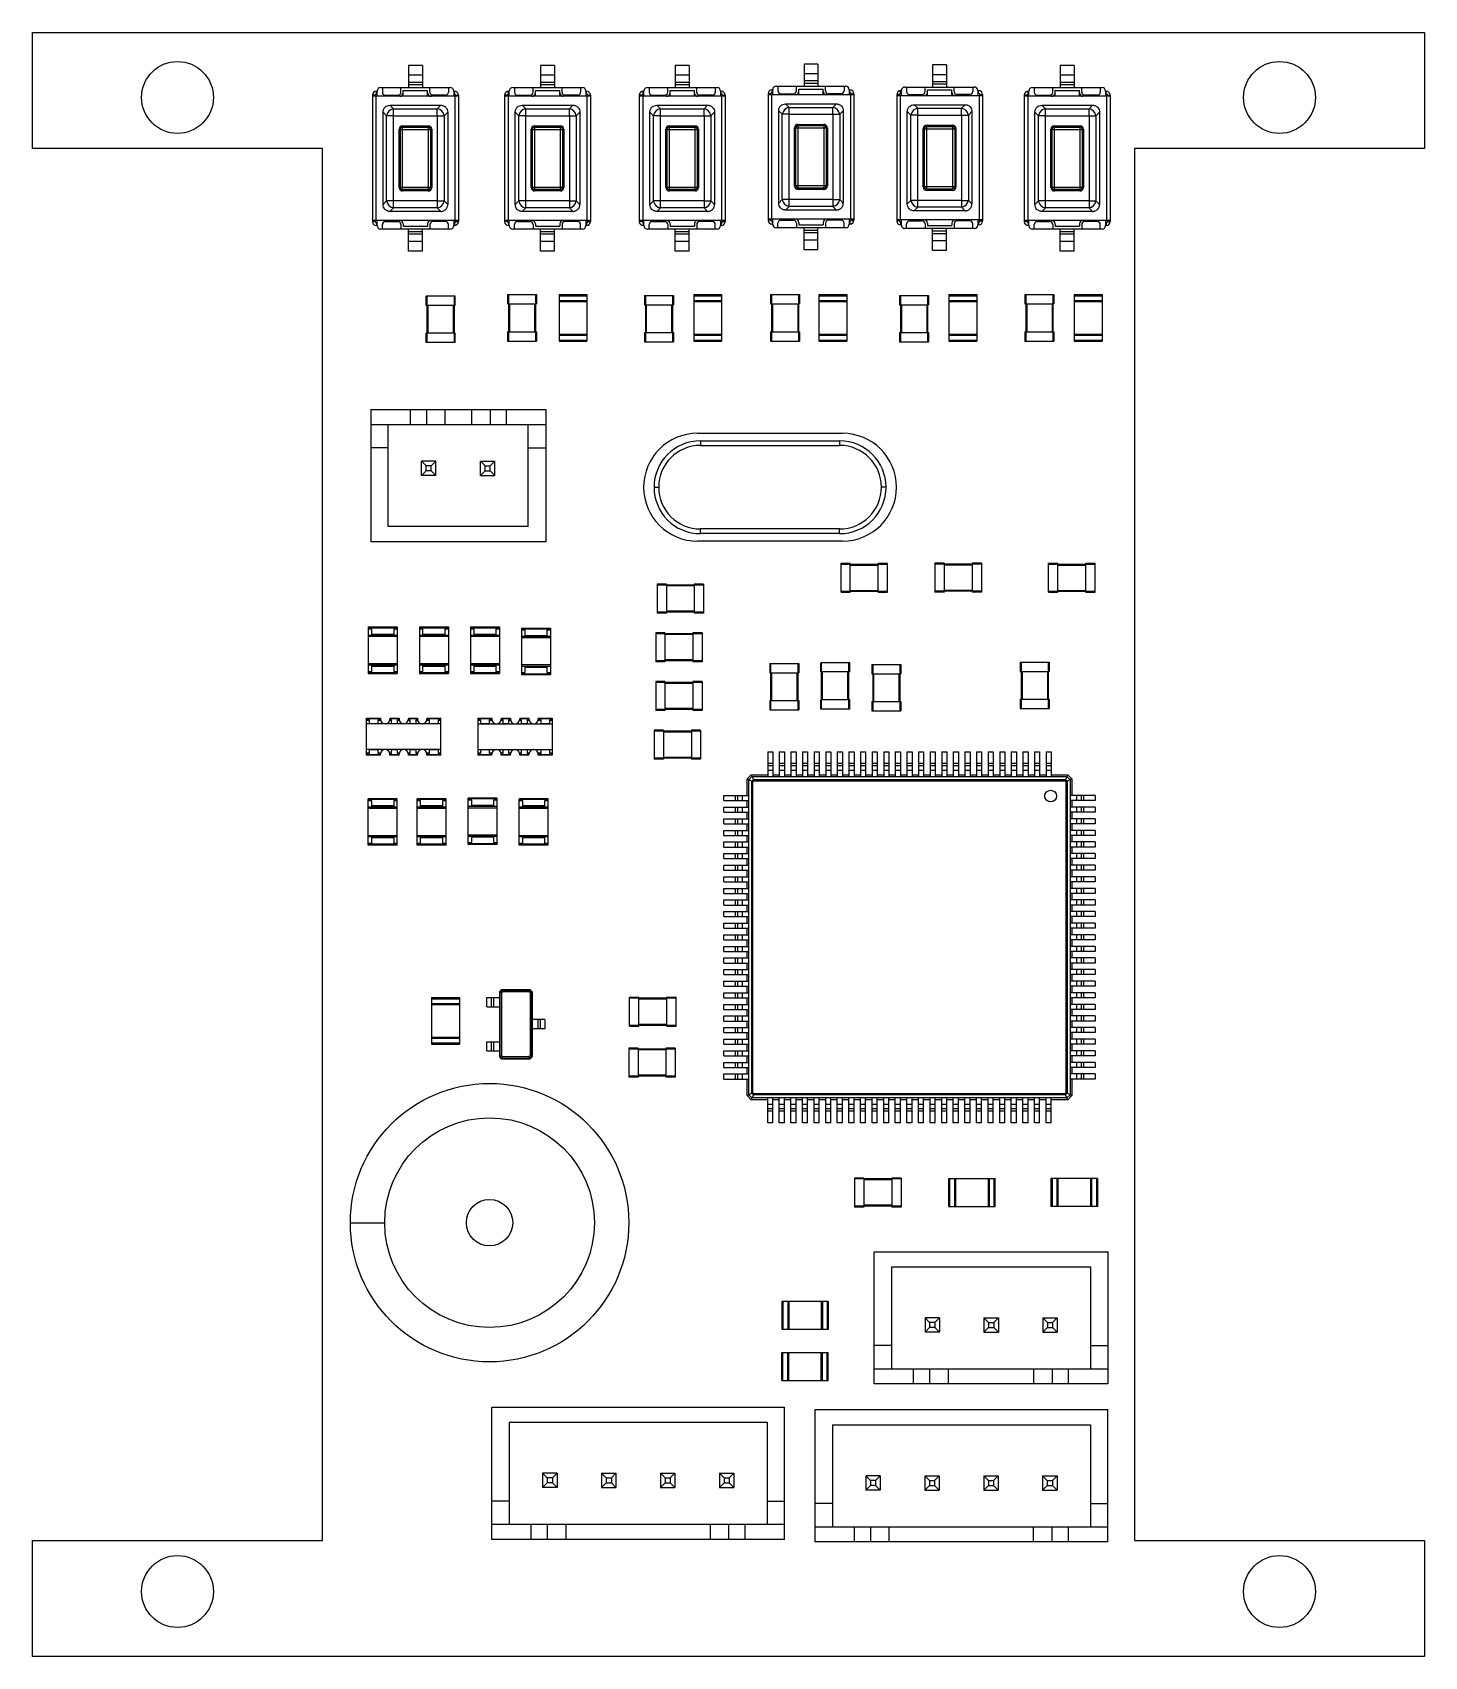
# Model space of a CAD drawing. Header units: millimetres. Extents: x -173.8 to -113.8, y 58.2 to 128.2.
import ezdxf

# ---------------------------------------------------------------- set-up
doc = ezdxf.new("R2010")
doc.units = ezdxf.units.MM

msp = doc.modelspace()

# ---------------------------------------------------------------- linework, layer by layer
at = {"color": 7, "linetype": 'Continuous', "lineweight": 25}
for p, q in [((-173.762, 128.2), (-113.763, 128.2)), ((-173.762, 123.2), (-173.762, 128.2)), ((-113.763, 128.2), (-113.763, 123.2)), ((-157.558, 126.775), (-157.558, 125.825)), ((-156.958, 126.775), (-157.558, 126.775)), ((-156.958, 126.775), (-156.958, 125.825)), ((-151.863, 126.775), (-151.863, 125.825)), ((-151.262, 126.775), (-151.863, 126.775)), ((-151.262, 126.775), (-151.262, 125.825)), ((-146.058, 126.775), (-146.058, 125.825)), ((-145.458, 126.775), (-146.058, 126.775)), ((-145.458, 126.775), (-145.458, 125.825)), ((-140.507, 126.835), (-140.507, 125.885)), ((-139.907, 126.835), (-140.507, 126.835)), ((-139.907, 126.835), (-139.907, 125.885)), ((-134.963, 126.8), (-134.963, 125.85)), ((-134.363, 126.8), (-134.963, 126.8)), ((-134.363, 126.8), (-134.363, 125.85)), ((-129.463, 126.775), (-129.463, 125.825)), ((-128.863, 126.775), (-129.463, 126.775)), ((-128.863, 126.775), (-128.863, 125.825)), ((-156.958, 126.355), (-157.558, 126.355)), ((-156.958, 126.049), (-157.558, 126.049)), ((-151.262, 126.355), (-151.863, 126.355)), ((-151.262, 126.049), (-151.863, 126.049)), ((-145.458, 126.355), (-146.058, 126.355)), ((-145.458, 126.049), (-146.058, 126.049)), ((-139.907, 126.415), (-140.507, 126.415)), ((-139.907, 126.109), (-140.507, 126.109)), ((-139.907, 126.003), (-140.507, 126.003)), ((-134.363, 126.38), (-134.963, 126.38)), ((-134.363, 126.074), (-134.963, 126.074)), ((-128.863, 126.355), (-129.463, 126.355)), ((-128.863, 126.049), (-129.463, 126.049)), ((-159.107, 125.5), (-159.107, 120.05)), ((-158.988, 125.5), (-159.107, 125.5)), ((-155.407, 125.45), (-159.107, 125.45)), ((-158.988, 125.5), (-158.988, 125.45)), ((-158.958, 125.45), (-158.958, 120.1)), ((-158.938, 125.55), (-158.938, 125.67)), ((-158.907, 125.67), (-158.938, 125.67)), ((-158.907, 125.55), (-158.938, 125.55)), ((-158.907, 125.45), (-158.907, 125.675)), ((-158.757, 125.825), (-155.757, 125.825)), ((-158.683, 125.825), (-158.683, 125.625)), ((-158.558, 125.5), (-158.007, 125.5)), ((-157.882, 125.625), (-157.882, 125.825)), ((-157.782, 125.45), (-157.782, 125.7)), ((-157.782, 125.7), (-156.732, 125.7)), ((-156.958, 125.943), (-157.558, 125.943)), ((-156.732, 125.45), (-156.732, 125.7)), ((-156.632, 125.625), (-156.632, 125.825)), ((-155.958, 125.5), (-156.507, 125.5)), ((-155.833, 125.825), (-155.833, 125.625)), ((-155.607, 125.675), (-155.607, 125.45)), ((-155.607, 125.67), (-155.577, 125.67)), ((-155.607, 125.55), (-155.577, 125.55)), ((-155.577, 125.55), (-155.577, 125.67)), ((-155.558, 125.45), (-155.558, 120.1)), ((-155.528, 125.5), (-155.528, 125.45)), ((-155.528, 125.5), (-155.407, 125.5)), ((-155.407, 125.5), (-155.407, 120.05)), ((-153.412, 125.5), (-153.412, 120.05)), ((-153.292, 125.5), (-153.412, 125.5)), ((-149.713, 125.45), (-153.412, 125.45)), ((-153.292, 125.5), (-153.292, 125.45)), ((-153.262, 125.45), (-153.262, 120.1)), ((-153.243, 125.55), (-153.243, 125.67)), ((-153.213, 125.67), (-153.243, 125.67)), ((-153.213, 125.55), (-153.243, 125.55)), ((-153.213, 125.45), (-153.213, 125.675)), ((-153.062, 125.825), (-150.062, 125.825)), ((-152.988, 125.825), (-152.988, 125.625)), ((-152.863, 125.5), (-152.312, 125.5)), ((-152.188, 125.625), (-152.188, 125.825)), ((-152.088, 125.45), (-152.088, 125.7)), ((-152.088, 125.7), (-151.037, 125.7)), ((-151.262, 125.943), (-151.863, 125.943)), ((-151.037, 125.45), (-151.037, 125.7)), ((-150.938, 125.625), (-150.938, 125.825)), ((-150.262, 125.5), (-150.812, 125.5)), ((-150.137, 125.825), (-150.137, 125.625)), ((-149.912, 125.675), (-149.912, 125.45)), ((-149.912, 125.67), (-149.882, 125.67)), ((-149.912, 125.55), (-149.882, 125.55)), ((-149.882, 125.55), (-149.882, 125.67)), ((-149.863, 125.45), (-149.863, 120.1)), ((-149.833, 125.5), (-149.833, 125.45)), ((-149.833, 125.5), (-149.713, 125.5)), ((-149.713, 125.5), (-149.713, 120.05)), ((-147.607, 125.5), (-147.607, 120.05)), ((-147.488, 125.5), (-147.607, 125.5)), ((-143.907, 125.45), (-147.607, 125.45)), ((-147.488, 125.5), (-147.488, 125.45)), ((-147.458, 125.45), (-147.458, 120.1)), ((-147.438, 125.55), (-147.438, 125.67)), ((-147.407, 125.67), (-147.438, 125.67)), ((-147.407, 125.55), (-147.438, 125.55)), ((-147.407, 125.45), (-147.407, 125.675)), ((-147.257, 125.825), (-144.257, 125.825)), ((-147.183, 125.825), (-147.183, 125.625)), ((-147.058, 125.5), (-146.507, 125.5)), ((-146.382, 125.625), (-146.382, 125.825)), ((-146.282, 125.45), (-146.282, 125.7)), ((-146.282, 125.7), (-145.232, 125.7)), ((-145.458, 125.943), (-146.058, 125.943)), ((-145.232, 125.45), (-145.232, 125.7)), ((-145.132, 125.625), (-145.132, 125.825)), ((-144.458, 125.5), (-145.007, 125.5)), ((-144.333, 125.825), (-144.333, 125.625)), ((-144.107, 125.675), (-144.107, 125.45)), ((-144.107, 125.67), (-144.077, 125.67)), ((-144.107, 125.55), (-144.077, 125.55)), ((-144.077, 125.55), (-144.077, 125.67)), ((-144.058, 125.45), (-144.058, 120.1)), ((-144.028, 125.5), (-144.028, 125.45)), ((-144.028, 125.5), (-143.907, 125.5)), ((-143.907, 125.5), (-143.907, 120.05)), ((-142.058, 125.56), (-142.058, 120.11)), ((-141.938, 125.56), (-142.058, 125.56)), ((-138.357, 125.51), (-142.058, 125.51)), ((-141.938, 125.56), (-141.938, 125.51)), ((-141.907, 125.51), (-141.907, 120.16)), ((-141.887, 125.61), (-141.887, 125.73)), ((-141.857, 125.73), (-141.887, 125.73)), ((-141.857, 125.61), (-141.887, 125.61)), ((-141.857, 125.51), (-141.857, 125.735)), ((-141.708, 125.885), (-138.708, 125.885)), ((-141.632, 125.885), (-141.632, 125.685)), ((-141.507, 125.56), (-140.958, 125.56)), ((-140.833, 125.685), (-140.833, 125.885)), ((-140.732, 125.51), (-140.732, 125.76)), ((-140.732, 125.76), (-139.683, 125.76)), ((-139.683, 125.51), (-139.683, 125.76)), ((-139.583, 125.685), (-139.583, 125.885)), ((-138.907, 125.56), (-139.458, 125.56)), ((-138.782, 125.885), (-138.782, 125.685)), ((-138.558, 125.735), (-138.558, 125.51)), ((-138.558, 125.73), (-138.528, 125.73)), ((-138.558, 125.61), (-138.528, 125.61)), ((-138.528, 125.61), (-138.528, 125.73)), ((-138.507, 125.51), (-138.507, 120.16)), ((-138.477, 125.56), (-138.357, 125.56)), ((-138.477, 125.56), (-138.477, 125.51)), ((-138.357, 125.56), (-138.357, 120.11)), ((-136.512, 125.525), (-136.512, 120.075)), ((-136.393, 125.525), (-136.512, 125.525)), ((-132.812, 125.475), (-136.512, 125.475)), ((-136.393, 125.525), (-136.393, 125.475)), ((-136.363, 125.475), (-136.363, 120.125)), ((-136.343, 125.575), (-136.343, 125.695)), ((-136.312, 125.695), (-136.343, 125.695)), ((-136.312, 125.575), (-136.343, 125.575)), ((-136.312, 125.475), (-136.312, 125.7)), ((-136.162, 125.85), (-133.162, 125.85)), ((-136.088, 125.85), (-136.088, 125.65)), ((-135.963, 125.525), (-135.412, 125.525)), ((-135.287, 125.65), (-135.287, 125.85)), ((-135.188, 125.475), (-135.188, 125.725)), ((-135.188, 125.725), (-134.137, 125.725)), ((-134.363, 125.968), (-134.963, 125.968)), ((-134.137, 125.475), (-134.137, 125.725)), ((-134.037, 125.65), (-134.037, 125.85)), ((-133.363, 125.525), (-133.912, 125.525)), ((-133.238, 125.85), (-133.238, 125.65)), ((-133.012, 125.7), (-133.012, 125.475)), ((-133.012, 125.695), (-132.982, 125.695)), ((-133.012, 125.575), (-132.982, 125.575)), ((-132.982, 125.575), (-132.982, 125.695)), ((-132.963, 125.475), (-132.963, 120.125)), ((-132.933, 125.525), (-132.812, 125.525)), ((-132.933, 125.525), (-132.933, 125.475)), ((-132.812, 125.525), (-132.812, 120.075)), ((-131.012, 125.5), (-131.012, 120.05)), ((-130.893, 125.5), (-131.012, 125.5)), ((-127.312, 125.45), (-131.012, 125.45)), ((-130.893, 125.5), (-130.893, 125.45)), ((-130.863, 125.45), (-130.863, 120.1)), ((-130.843, 125.55), (-130.843, 125.67)), ((-130.812, 125.67), (-130.843, 125.67)), ((-130.812, 125.55), (-130.843, 125.55)), ((-130.812, 125.45), (-130.812, 125.675)), ((-130.662, 125.825), (-127.662, 125.825)), ((-130.588, 125.825), (-130.588, 125.625)), ((-130.463, 125.5), (-129.912, 125.5)), ((-129.787, 125.625), (-129.787, 125.825)), ((-129.688, 125.45), (-129.688, 125.7)), ((-129.688, 125.7), (-128.637, 125.7)), ((-128.863, 125.943), (-129.463, 125.943)), ((-128.637, 125.45), (-128.637, 125.7)), ((-128.537, 125.625), (-128.537, 125.825)), ((-127.862, 125.5), (-128.412, 125.5)), ((-127.737, 125.825), (-127.737, 125.625)), ((-127.513, 125.675), (-127.513, 125.45)), ((-127.513, 125.67), (-127.483, 125.67)), ((-127.513, 125.55), (-127.483, 125.55)), ((-127.483, 125.55), (-127.483, 125.67)), ((-127.463, 125.45), (-127.463, 120.1)), ((-127.433, 125.5), (-127.312, 125.5)), ((-127.433, 125.5), (-127.433, 125.45)), ((-127.312, 125.5), (-127.312, 120.05)), ((-158.65, 124.766), (-158.497, 124.612)), ((-158.65, 120.784), (-158.65, 124.766)), ((-158.2, 124.612), (-158.497, 124.612)), ((-158.497, 120.938), (-158.497, 124.612)), ((-158.353, 125.062), (-158.2, 124.909)), ((-158.353, 125.062), (-156.162, 125.062)), ((-158.2, 124.909), (-156.315, 124.909)), ((-158.2, 120.641), (-158.2, 124.909)), ((-156.162, 125.062), (-156.315, 124.909)), ((-156.315, 124.612), (-156.018, 124.612)), ((-155.865, 124.766), (-156.018, 124.612)), ((-156.018, 124.612), (-156.018, 120.938)), ((-155.865, 124.766), (-155.865, 120.784)), ((-152.955, 124.766), (-152.802, 124.612)), ((-152.955, 120.784), (-152.955, 124.766)), ((-152.505, 124.612), (-152.802, 124.612)), ((-152.802, 120.938), (-152.802, 124.612)), ((-152.658, 125.062), (-152.505, 124.909)), ((-152.658, 125.062), (-150.467, 125.062)), ((-152.505, 124.909), (-150.62, 124.909)), ((-152.505, 120.641), (-152.505, 124.909)), ((-150.467, 125.062), (-150.62, 124.909)), ((-150.62, 124.612), (-150.323, 124.612)), ((-150.17, 124.766), (-150.323, 124.612)), ((-150.323, 124.612), (-150.323, 120.938)), ((-150.17, 124.766), (-150.17, 120.784)), ((-147.15, 124.766), (-146.997, 124.612)), ((-147.15, 120.784), (-147.15, 124.766)), ((-146.7, 124.612), (-146.997, 124.612)), ((-146.997, 120.938), (-146.997, 124.612)), ((-146.853, 125.062), (-146.7, 124.909)), ((-146.853, 125.062), (-144.662, 125.062)), ((-146.7, 124.909), (-144.815, 124.909)), ((-146.7, 120.641), (-146.7, 124.909)), ((-144.662, 125.062), (-144.815, 124.909)), ((-144.815, 124.612), (-144.518, 124.612)), ((-144.365, 124.766), (-144.518, 124.612)), ((-144.518, 124.612), (-144.518, 120.938)), ((-144.365, 124.766), (-144.365, 120.784)), ((-141.6, 124.826), (-141.447, 124.672)), ((-141.6, 120.844), (-141.6, 124.826)), ((-141.15, 124.672), (-141.447, 124.672)), ((-141.447, 120.998), (-141.447, 124.672)), ((-141.303, 125.123), (-141.15, 124.969)), ((-141.303, 125.123), (-139.112, 125.123)), ((-141.15, 124.969), (-139.265, 124.969)), ((-141.15, 120.701), (-141.15, 124.969)), ((-139.112, 125.123), (-139.265, 124.969)), ((-139.265, 124.672), (-138.968, 124.672)), ((-138.815, 124.826), (-138.968, 124.672)), ((-138.968, 124.672), (-138.968, 120.998)), ((-138.815, 124.826), (-138.815, 120.844)), ((-136.055, 124.791), (-135.902, 124.637)), ((-136.055, 120.809), (-136.055, 124.791)), ((-135.605, 124.637), (-135.902, 124.637)), ((-135.902, 120.963), (-135.902, 124.637)), ((-135.758, 125.088), (-135.605, 124.934)), ((-135.758, 125.088), (-133.567, 125.088)), ((-135.605, 124.934), (-133.72, 124.934)), ((-135.605, 120.666), (-135.605, 124.934)), ((-133.567, 125.088), (-133.72, 124.934)), ((-133.72, 124.637), (-133.423, 124.637)), ((-133.27, 124.791), (-133.423, 124.637)), ((-133.423, 124.637), (-133.423, 120.963)), ((-133.27, 124.791), (-133.27, 120.809)), ((-130.555, 124.766), (-130.402, 124.612)), ((-130.555, 120.784), (-130.555, 124.766)), ((-130.105, 124.612), (-130.402, 124.612)), ((-130.402, 120.938), (-130.402, 124.612)), ((-130.258, 125.062), (-130.105, 124.909)), ((-130.258, 125.062), (-128.067, 125.062)), ((-130.105, 124.909), (-128.22, 124.909)), ((-130.105, 120.641), (-130.105, 124.909)), ((-128.067, 125.062), (-128.22, 124.909)), ((-128.22, 124.612), (-127.923, 124.612)), ((-127.77, 124.766), (-127.923, 124.612)), ((-127.923, 124.612), (-127.923, 120.938)), ((-127.77, 124.766), (-127.77, 120.784)), ((-157.963, 121.52), (-157.963, 124.03)), ((-157.907, 124.025), (-156.607, 124.025)), ((-157.907, 121.525), (-157.907, 124.025)), ((-157.812, 124.18), (-156.702, 124.18)), ((-157.808, 121.425), (-157.808, 124.125)), ((-157.808, 124.125), (-156.708, 124.125)), ((-156.708, 124.125), (-156.708, 121.425)), ((-156.607, 124.025), (-156.607, 121.525)), ((-156.553, 124.03), (-156.553, 121.52)), ((-152.268, 121.52), (-152.268, 124.03)), ((-152.213, 124.025), (-150.912, 124.025)), ((-152.213, 121.525), (-152.213, 124.025)), ((-152.118, 124.18), (-151.007, 124.18)), ((-152.113, 121.425), (-152.113, 124.125)), ((-152.113, 124.125), (-151.012, 124.125)), ((-151.012, 124.125), (-151.012, 121.425)), ((-150.912, 124.025), (-150.912, 121.525)), ((-150.857, 124.03), (-150.857, 121.52)), ((-146.463, 121.52), (-146.463, 124.03)), ((-146.407, 124.025), (-145.107, 124.025)), ((-146.407, 121.525), (-146.407, 124.025)), ((-146.312, 124.18), (-145.202, 124.18)), ((-146.308, 121.425), (-146.308, 124.125)), ((-146.308, 124.125), (-145.208, 124.125)), ((-145.208, 124.125), (-145.208, 121.425)), ((-145.107, 124.025), (-145.107, 121.525)), ((-145.053, 124.03), (-145.053, 121.52)), ((-140.912, 121.58), (-140.912, 124.09)), ((-140.857, 124.085), (-139.558, 124.085)), ((-140.857, 121.585), (-140.857, 124.085)), ((-140.762, 124.24), (-139.653, 124.24)), ((-140.757, 124.185), (-139.657, 124.185)), ((-140.757, 121.485), (-140.757, 124.185)), ((-139.657, 124.185), (-139.657, 121.485)), ((-139.558, 124.085), (-139.558, 121.585)), ((-139.502, 124.09), (-139.502, 121.58)), ((-135.368, 121.545), (-135.368, 124.055)), ((-135.312, 124.05), (-134.012, 124.05)), ((-135.312, 121.55), (-135.312, 124.05)), ((-135.218, 124.205), (-134.107, 124.205)), ((-135.213, 121.45), (-135.213, 124.15)), ((-135.213, 124.15), (-134.113, 124.15)), ((-134.113, 124.15), (-134.113, 121.45)), ((-134.012, 124.05), (-134.012, 121.55)), ((-133.958, 124.055), (-133.958, 121.545)), ((-129.868, 121.52), (-129.868, 124.03)), ((-129.812, 124.025), (-128.512, 124.025)), ((-129.812, 121.525), (-129.812, 124.025)), ((-129.718, 124.18), (-128.607, 124.18)), ((-129.713, 121.425), (-129.713, 124.125)), ((-129.713, 124.125), (-128.613, 124.125)), ((-128.613, 124.125), (-128.613, 121.425)), ((-128.512, 124.025), (-128.512, 121.525)), ((-128.458, 124.03), (-128.458, 121.52)), ((-161.262, 123.2), (-173.762, 123.2)), ((-161.262, 63.2), (-161.262, 123.2)), ((-113.763, 123.2), (-126.263, 123.2)), ((-126.263, 123.2), (-126.263, 63.2)), ((-156.607, 121.525), (-157.907, 121.525)), ((-156.702, 121.37), (-157.812, 121.37)), ((-156.708, 121.425), (-157.808, 121.425)), ((-150.912, 121.525), (-152.213, 121.525)), ((-151.007, 121.37), (-152.118, 121.37)), ((-151.012, 121.425), (-152.113, 121.425)), ((-145.107, 121.525), (-146.407, 121.525)), ((-145.202, 121.37), (-146.312, 121.37)), ((-145.208, 121.425), (-146.308, 121.425)), ((-139.558, 121.585), (-140.857, 121.585)), ((-139.653, 121.43), (-140.762, 121.43)), ((-139.657, 121.485), (-140.757, 121.485)), ((-134.012, 121.55), (-135.312, 121.55)), ((-134.107, 121.395), (-135.218, 121.395)), ((-134.113, 121.45), (-135.213, 121.45)), ((-128.512, 121.525), (-129.812, 121.525)), ((-128.607, 121.37), (-129.718, 121.37)), ((-128.613, 121.425), (-129.713, 121.425)), ((-158.65, 120.784), (-158.497, 120.938)), ((-158.2, 120.938), (-158.497, 120.938)), ((-158.353, 120.487), (-158.2, 120.641)), ((-156.162, 120.487), (-158.353, 120.487)), ((-156.315, 120.641), (-158.2, 120.641)), ((-156.315, 120.938), (-156.315, 120.641)), ((-156.315, 120.938), (-156.018, 120.938)), ((-156.162, 120.487), (-156.315, 120.641)), ((-155.865, 120.784), (-156.018, 120.938)), ((-152.955, 120.784), (-152.802, 120.938)), ((-152.505, 120.938), (-152.802, 120.938)), ((-152.658, 120.487), (-152.505, 120.641)), ((-150.467, 120.487), (-152.658, 120.487)), ((-150.62, 120.641), (-152.505, 120.641)), ((-150.62, 120.938), (-150.62, 120.641)), ((-150.62, 120.938), (-150.323, 120.938)), ((-150.467, 120.487), (-150.62, 120.641)), ((-150.17, 120.784), (-150.323, 120.938)), ((-147.15, 120.784), (-146.997, 120.938)), ((-146.7, 120.938), (-146.997, 120.938)), ((-146.853, 120.487), (-146.7, 120.641)), ((-144.662, 120.487), (-146.853, 120.487)), ((-144.815, 120.641), (-146.7, 120.641)), ((-144.815, 120.938), (-144.815, 120.641)), ((-144.815, 120.938), (-144.518, 120.938)), ((-144.662, 120.487), (-144.815, 120.641)), ((-144.365, 120.784), (-144.518, 120.938)), ((-141.6, 120.844), (-141.447, 120.998)), ((-141.15, 120.998), (-141.447, 120.998)), ((-141.303, 120.547), (-141.15, 120.701)), ((-139.112, 120.547), (-141.303, 120.547)), ((-139.265, 120.701), (-141.15, 120.701)), ((-139.265, 120.998), (-139.265, 120.701)), ((-139.265, 120.998), (-138.968, 120.998)), ((-139.112, 120.547), (-139.265, 120.701)), ((-138.815, 120.844), (-138.968, 120.998)), ((-136.055, 120.809), (-135.902, 120.963)), ((-135.605, 120.963), (-135.902, 120.963)), ((-135.758, 120.513), (-135.605, 120.666)), ((-133.567, 120.513), (-135.758, 120.513)), ((-133.72, 120.666), (-135.605, 120.666)), ((-133.72, 120.963), (-133.72, 120.666)), ((-133.72, 120.963), (-133.423, 120.963)), ((-133.567, 120.513), (-133.72, 120.666)), ((-133.27, 120.809), (-133.423, 120.963)), ((-130.555, 120.784), (-130.402, 120.938)), ((-130.105, 120.938), (-130.402, 120.938)), ((-130.258, 120.487), (-130.105, 120.641)), ((-128.067, 120.487), (-130.258, 120.487)), ((-128.22, 120.641), (-130.105, 120.641)), ((-128.22, 120.938), (-128.22, 120.641)), ((-128.22, 120.938), (-127.923, 120.938)), ((-128.067, 120.487), (-128.22, 120.641)), ((-127.77, 120.784), (-127.923, 120.938)), ((-155.407, 120.1), (-159.107, 120.1)), ((-158.988, 120.05), (-159.107, 120.05)), ((-158.988, 120.05), (-158.988, 120.1)), ((-158.938, 120), (-158.938, 119.88)), ((-158.907, 120), (-158.938, 120)), ((-158.907, 119.88), (-158.938, 119.88)), ((-158.907, 119.875), (-158.907, 120.1)), ((-155.757, 119.725), (-158.757, 119.725)), ((-158.683, 119.725), (-158.683, 119.925)), ((-158.558, 120.05), (-158.007, 120.05)), ((-157.882, 119.925), (-157.882, 119.725)), ((-157.782, 119.95), (-157.782, 119.85)), ((-157.782, 119.85), (-156.732, 119.85)), ((-157.558, 118.775), (-157.558, 119.725)), ((-156.958, 118.775), (-156.958, 119.725)), ((-156.732, 119.95), (-156.732, 119.85)), ((-156.632, 119.925), (-156.632, 119.725)), ((-155.958, 120.05), (-156.507, 120.05)), ((-155.833, 119.725), (-155.833, 119.925)), ((-155.607, 120.1), (-155.607, 119.875)), ((-155.607, 120), (-155.577, 120)), ((-155.607, 119.88), (-155.577, 119.88)), ((-155.577, 120), (-155.577, 119.88)), ((-155.528, 120.05), (-155.528, 120.1)), ((-155.528, 120.05), (-155.407, 120.05)), ((-149.713, 120.1), (-153.412, 120.1)), ((-153.292, 120.05), (-153.412, 120.05)), ((-153.292, 120.05), (-153.292, 120.1)), ((-153.243, 120), (-153.243, 119.88)), ((-153.213, 120), (-153.243, 120)), ((-153.213, 119.88), (-153.243, 119.88)), ((-153.213, 119.875), (-153.213, 120.1)), ((-150.062, 119.725), (-153.062, 119.725)), ((-152.988, 119.725), (-152.988, 119.925)), ((-152.863, 120.05), (-152.312, 120.05)), ((-152.188, 119.925), (-152.188, 119.725)), ((-152.088, 119.95), (-152.088, 119.85)), ((-152.088, 119.85), (-151.037, 119.85)), ((-151.863, 118.775), (-151.863, 119.725)), ((-151.262, 118.775), (-151.262, 119.725)), ((-151.037, 119.95), (-151.037, 119.85)), ((-150.938, 119.925), (-150.938, 119.725)), ((-150.262, 120.05), (-150.812, 120.05)), ((-150.137, 119.725), (-150.137, 119.925)), ((-149.912, 120.1), (-149.912, 119.875)), ((-149.912, 120), (-149.882, 120)), ((-149.912, 119.88), (-149.882, 119.88)), ((-149.882, 120), (-149.882, 119.88)), ((-149.833, 120.05), (-149.833, 120.1)), ((-149.833, 120.05), (-149.713, 120.05)), ((-143.907, 120.1), (-147.607, 120.1)), ((-147.488, 120.05), (-147.607, 120.05)), ((-147.488, 120.05), (-147.488, 120.1)), ((-147.438, 120), (-147.438, 119.88)), ((-147.407, 120), (-147.438, 120)), ((-147.407, 119.88), (-147.438, 119.88)), ((-147.407, 119.875), (-147.407, 120.1)), ((-144.257, 119.725), (-147.257, 119.725)), ((-147.183, 119.725), (-147.183, 119.925)), ((-147.058, 120.05), (-146.507, 120.05)), ((-146.382, 119.925), (-146.382, 119.725)), ((-146.282, 119.95), (-146.282, 119.85)), ((-146.282, 119.85), (-145.232, 119.85)), ((-146.058, 118.775), (-146.058, 119.725)), ((-145.458, 118.775), (-145.458, 119.725)), ((-145.232, 119.95), (-145.232, 119.85)), ((-145.132, 119.925), (-145.132, 119.725)), ((-144.458, 120.05), (-145.007, 120.05)), ((-144.333, 119.725), (-144.333, 119.925)), ((-144.107, 120.1), (-144.107, 119.875)), ((-144.107, 120), (-144.077, 120)), ((-144.107, 119.88), (-144.077, 119.88)), ((-144.077, 120), (-144.077, 119.88)), ((-144.028, 120.05), (-144.028, 120.1)), ((-144.028, 120.05), (-143.907, 120.05)), ((-138.357, 120.16), (-142.058, 120.16)), ((-141.938, 120.11), (-142.058, 120.11)), ((-141.938, 120.11), (-141.938, 120.16)), ((-141.857, 120.06), (-141.887, 120.06)), ((-141.887, 120.06), (-141.887, 119.94)), ((-141.857, 119.94), (-141.887, 119.94)), ((-141.857, 119.935), (-141.857, 120.16)), ((-138.708, 119.785), (-141.708, 119.785)), ((-141.632, 119.785), (-141.632, 119.985)), ((-141.507, 120.11), (-140.958, 120.11)), ((-140.833, 119.985), (-140.833, 119.785)), ((-140.732, 120.01), (-140.732, 119.91)), ((-140.732, 119.91), (-139.683, 119.91)), ((-140.507, 118.835), (-140.507, 119.785)), ((-139.907, 118.835), (-139.907, 119.785)), ((-139.683, 120.01), (-139.683, 119.91)), ((-139.583, 119.985), (-139.583, 119.785)), ((-138.907, 120.11), (-139.458, 120.11)), ((-138.782, 119.785), (-138.782, 119.985)), ((-138.558, 120.16), (-138.558, 119.935)), ((-138.558, 120.06), (-138.528, 120.06)), ((-138.558, 119.94), (-138.528, 119.94)), ((-138.528, 120.06), (-138.528, 119.94)), ((-138.477, 120.11), (-138.477, 120.16)), ((-138.477, 120.11), (-138.357, 120.11)), ((-132.812, 120.125), (-136.512, 120.125)), ((-136.393, 120.075), (-136.512, 120.075)), ((-136.393, 120.075), (-136.393, 120.125)), ((-136.343, 120.025), (-136.343, 119.905)), ((-136.312, 120.025), (-136.343, 120.025)), ((-136.312, 119.905), (-136.343, 119.905)), ((-136.312, 119.9), (-136.312, 120.125)), ((-133.162, 119.75), (-136.162, 119.75)), ((-136.088, 119.75), (-136.088, 119.95)), ((-135.963, 120.075), (-135.412, 120.075)), ((-135.287, 119.95), (-135.287, 119.75)), ((-135.188, 119.975), (-135.188, 119.875)), ((-135.188, 119.875), (-134.137, 119.875)), ((-134.963, 118.8), (-134.963, 119.75)), ((-134.363, 118.8), (-134.363, 119.75)), ((-134.137, 119.975), (-134.137, 119.875)), ((-134.037, 119.95), (-134.037, 119.75)), ((-133.363, 120.075), (-133.912, 120.075)), ((-133.238, 119.75), (-133.238, 119.95)), ((-133.012, 120.125), (-133.012, 119.9)), ((-133.012, 120.025), (-132.982, 120.025)), ((-133.012, 119.905), (-132.982, 119.905)), ((-132.982, 120.025), (-132.982, 119.905)), ((-132.933, 120.075), (-132.933, 120.125)), ((-132.933, 120.075), (-132.812, 120.075)), ((-127.312, 120.1), (-131.012, 120.1)), ((-130.893, 120.05), (-131.012, 120.05)), ((-130.893, 120.05), (-130.893, 120.1)), ((-130.843, 120), (-130.843, 119.88)), ((-130.812, 120), (-130.843, 120)), ((-130.812, 119.88), (-130.843, 119.88)), ((-130.812, 119.875), (-130.812, 120.1)), ((-127.662, 119.725), (-130.662, 119.725)), ((-130.588, 119.725), (-130.588, 119.925)), ((-130.463, 120.05), (-129.912, 120.05)), ((-129.787, 119.925), (-129.787, 119.725)), ((-129.688, 119.95), (-129.688, 119.85)), ((-129.688, 119.85), (-128.637, 119.85)), ((-129.463, 118.775), (-129.463, 119.725)), ((-128.863, 118.775), (-128.863, 119.725)), ((-128.637, 119.95), (-128.637, 119.85)), ((-128.537, 119.925), (-128.537, 119.725)), ((-127.862, 120.05), (-128.412, 120.05)), ((-127.737, 119.725), (-127.737, 119.925)), ((-127.513, 120.1), (-127.513, 119.875)), ((-127.513, 120), (-127.483, 120)), ((-127.513, 119.88), (-127.483, 119.88)), ((-127.483, 120), (-127.483, 119.88)), ((-127.433, 120.05), (-127.433, 120.1)), ((-127.433, 120.05), (-127.312, 120.05)), ((-156.958, 119.607), (-157.558, 119.607)), ((-156.958, 119.501), (-157.558, 119.501)), ((-156.958, 119.195), (-157.558, 119.195)), ((-151.262, 119.607), (-151.863, 119.607)), ((-151.262, 119.501), (-151.863, 119.501)), ((-151.262, 119.195), (-151.863, 119.195)), ((-145.458, 119.607), (-146.058, 119.607)), ((-145.458, 119.501), (-146.058, 119.501)), ((-145.458, 119.195), (-146.058, 119.195)), ((-139.907, 119.667), (-140.507, 119.667)), ((-139.907, 119.561), (-140.507, 119.561)), ((-139.907, 119.255), (-140.507, 119.255)), ((-134.363, 119.632), (-134.963, 119.632)), ((-134.363, 119.526), (-134.963, 119.526)), ((-134.363, 119.22), (-134.963, 119.22)), ((-128.863, 119.607), (-129.463, 119.607)), ((-128.863, 119.501), (-129.463, 119.501)), ((-128.863, 119.195), (-129.463, 119.195)), ((-156.958, 118.775), (-157.558, 118.775)), ((-151.262, 118.775), (-151.863, 118.775)), ((-145.458, 118.775), (-146.058, 118.775)), ((-139.907, 118.835), (-140.507, 118.835)), ((-134.363, 118.8), (-134.963, 118.8)), ((-128.863, 118.775), (-129.463, 118.775)), ((-153.287, 116.9), (-152.037, 116.9)), ((-153.287, 116.9), (-153.287, 116.5)), ((-153.248, 116.9), (-153.248, 114.9)), ((-152.077, 116.9), (-152.077, 114.9)), ((-152.037, 116.9), (-152.037, 116.5)), ((-151.062, 116.9), (-151.062, 114.9)), ((-151.062, 116.9), (-149.863, 116.9)), ((-149.863, 116.9), (-149.863, 114.9)), ((-145.262, 116.9), (-144.062, 116.9)), ((-145.262, 116.9), (-145.262, 114.9)), ((-144.062, 116.9), (-144.062, 114.9)), ((-141.95, 116.9), (-141.95, 116.5)), ((-141.95, 116.9), (-140.7, 116.9)), ((-141.91, 116.9), (-141.91, 114.9)), ((-140.74, 116.9), (-140.74, 114.9)), ((-140.7, 116.9), (-140.7, 116.5)), ((-139.863, 116.9), (-139.863, 114.9)), ((-139.863, 116.9), (-138.662, 116.9)), ((-138.662, 116.9), (-138.662, 114.9)), ((-134.262, 116.9), (-134.262, 114.9)), ((-134.262, 116.9), (-133.062, 116.9)), ((-133.062, 116.9), (-133.062, 114.9)), ((-130.988, 116.9), (-130.988, 116.5)), ((-130.988, 116.9), (-129.738, 116.9)), ((-130.947, 116.9), (-130.947, 114.9)), ((-129.778, 116.9), (-129.778, 114.9)), ((-129.738, 116.9), (-129.738, 116.5)), ((-128.863, 116.9), (-127.662, 116.9)), ((-128.863, 116.9), (-128.863, 114.9)), ((-127.662, 116.9), (-127.662, 114.9)), ((-156.787, 116.438), (-156.787, 116.838)), ((-155.537, 116.838), (-156.787, 116.838)), ((-155.537, 116.438), (-156.787, 116.438)), ((-156.748, 114.838), (-156.748, 116.838)), ((-156.708, 115.237), (-156.708, 116.438)), ((-155.618, 115.237), (-155.618, 116.438)), ((-155.577, 114.838), (-155.577, 116.838)), ((-155.537, 116.438), (-155.537, 116.838)), ((-153.287, 116.5), (-152.037, 116.5)), ((-153.208, 116.5), (-153.208, 115.3)), ((-152.118, 116.5), (-152.118, 115.3)), ((-151.062, 116.855), (-149.863, 116.855)), ((-151.062, 116.645), (-149.863, 116.645)), ((-151.062, 116.6), (-149.863, 116.6)), ((-147.387, 116.862), (-146.137, 116.862)), ((-147.387, 116.862), (-147.387, 116.463)), ((-147.387, 116.463), (-146.137, 116.463)), ((-147.347, 116.862), (-147.347, 114.862)), ((-147.308, 116.463), (-147.308, 115.263)), ((-146.218, 116.463), (-146.218, 115.263)), ((-146.178, 116.862), (-146.178, 114.862)), ((-146.137, 116.862), (-146.137, 116.463)), ((-145.262, 116.855), (-144.062, 116.855)), ((-145.262, 116.645), (-144.062, 116.645)), ((-145.262, 116.6), (-144.062, 116.6)), ((-141.95, 116.5), (-140.7, 116.5)), ((-141.87, 116.5), (-141.87, 115.3)), ((-140.78, 116.5), (-140.78, 115.3)), ((-139.863, 116.855), (-138.662, 116.855)), ((-139.863, 116.645), (-138.662, 116.645)), ((-139.863, 116.6), (-138.662, 116.6)), ((-136.387, 116.862), (-135.137, 116.862)), ((-136.387, 116.862), (-136.387, 116.463)), ((-136.387, 116.463), (-135.137, 116.463)), ((-136.347, 116.862), (-136.347, 114.862)), ((-136.308, 116.463), (-136.308, 115.263)), ((-135.218, 116.463), (-135.218, 115.263)), ((-135.178, 116.862), (-135.178, 114.862)), ((-135.137, 116.862), (-135.137, 116.463)), ((-134.262, 116.855), (-133.062, 116.855)), ((-134.262, 116.645), (-133.062, 116.645)), ((-134.262, 116.6), (-133.062, 116.6)), ((-130.988, 116.5), (-129.738, 116.5)), ((-130.907, 116.5), (-130.907, 115.3)), ((-129.817, 116.5), (-129.817, 115.3)), ((-128.863, 116.855), (-127.662, 116.855)), ((-128.863, 116.645), (-127.662, 116.645)), ((-128.863, 116.6), (-127.662, 116.6)), ((-156.787, 114.838), (-156.787, 115.237)), ((-155.537, 115.237), (-156.787, 115.237)), ((-155.537, 114.838), (-156.787, 114.838)), ((-155.537, 114.838), (-155.537, 115.237)), ((-153.287, 115.3), (-152.037, 115.3)), ((-153.287, 115.3), (-153.287, 114.9)), ((-153.287, 114.9), (-152.037, 114.9)), ((-152.037, 115.3), (-152.037, 114.9)), ((-151.062, 115.2), (-149.863, 115.2)), ((-151.062, 115.155), (-149.863, 115.155)), ((-151.062, 114.945), (-149.863, 114.945)), ((-151.062, 114.9), (-149.863, 114.9)), ((-147.387, 115.263), (-147.387, 114.862)), ((-147.387, 115.263), (-146.137, 115.263)), ((-147.387, 114.862), (-146.137, 114.862)), ((-146.137, 115.263), (-146.137, 114.862)), ((-145.262, 115.2), (-144.062, 115.2)), ((-145.262, 115.155), (-144.062, 115.155)), ((-145.262, 114.945), (-144.062, 114.945)), ((-145.262, 114.9), (-144.062, 114.9)), ((-141.95, 115.3), (-140.7, 115.3)), ((-141.95, 115.3), (-141.95, 114.9)), ((-141.95, 114.9), (-140.7, 114.9)), ((-140.7, 115.3), (-140.7, 114.9)), ((-139.863, 115.2), (-138.662, 115.2)), ((-139.863, 115.155), (-138.662, 115.155)), ((-139.863, 114.945), (-138.662, 114.945)), ((-139.863, 114.9), (-138.662, 114.9)), ((-136.387, 115.263), (-135.137, 115.263)), ((-136.387, 115.263), (-136.387, 114.862)), ((-136.387, 114.862), (-135.137, 114.862)), ((-135.137, 115.263), (-135.137, 114.862)), ((-134.262, 115.2), (-133.062, 115.2)), ((-134.262, 115.155), (-133.062, 115.155)), ((-134.262, 114.945), (-133.062, 114.945)), ((-134.262, 114.9), (-133.062, 114.9)), ((-130.988, 115.3), (-130.988, 114.9)), ((-130.988, 115.3), (-129.738, 115.3)), ((-130.988, 114.9), (-129.738, 114.9)), ((-129.738, 115.3), (-129.738, 114.9)), ((-128.863, 115.2), (-127.662, 115.2)), ((-128.863, 115.155), (-127.662, 115.155)), ((-128.863, 114.945), (-127.662, 114.945)), ((-128.863, 114.9), (-127.662, 114.9)), ((-159.183, 111.95), (-151.643, 111.95)), ((-159.183, 111.95), (-159.183, 106.25)), ((-159.183, 111.3), (-151.643, 111.3)), ((-158.433, 106.9), (-158.433, 111.3)), ((-157.482, 111.95), (-157.482, 111.3)), ((-156.782, 111.95), (-156.782, 111.3)), ((-155.982, 111.95), (-155.982, 111.3)), ((-154.843, 111.95), (-154.843, 111.3)), ((-154.042, 111.95), (-154.042, 111.3)), ((-153.343, 111.95), (-153.343, 111.3)), ((-152.393, 106.9), (-152.393, 111.3)), ((-151.643, 111.95), (-151.643, 106.25)), ((-145.097, 110.925), (-138.847, 110.925)), ((-144.972, 110.6), (-144.972, 110.4)), ((-144.972, 110.6), (-138.972, 110.6)), ((-138.972, 110.6), (-138.972, 110.4)), ((-158.433, 110.3), (-159.183, 110.3)), ((-152.393, 110.3), (-151.643, 110.3)), ((-144.972, 110.4), (-138.972, 110.4)), ((-156.993, 109.1), (-156.993, 109.72)), ((-156.792, 109.52), (-156.993, 109.72)), ((-156.373, 109.72), (-156.993, 109.72)), ((-156.792, 109.3), (-156.993, 109.1)), ((-156.792, 109.3), (-156.792, 109.52)), ((-156.572, 109.52), (-156.792, 109.52)), ((-156.572, 109.3), (-156.792, 109.3)), ((-156.572, 109.52), (-156.373, 109.72)), ((-156.572, 109.3), (-156.572, 109.52)), ((-156.572, 109.3), (-156.373, 109.1)), ((-156.373, 109.1), (-156.373, 109.72)), ((-154.452, 109.1), (-154.452, 109.72)), ((-154.252, 109.52), (-154.452, 109.72)), ((-154.452, 109.72), (-153.833, 109.72)), ((-154.252, 109.3), (-154.452, 109.1)), ((-154.252, 109.3), (-154.252, 109.52)), ((-154.252, 109.52), (-154.032, 109.52)), ((-154.252, 109.3), (-154.032, 109.3)), ((-154.032, 109.52), (-153.833, 109.72)), ((-154.032, 109.3), (-154.032, 109.52)), ((-154.032, 109.3), (-153.833, 109.1)), ((-153.833, 109.1), (-153.833, 109.72)), ((-156.373, 109.1), (-156.993, 109.1)), ((-154.452, 109.1), (-153.833, 109.1)), ((-146.972, 108.6), (-146.773, 108.6)), ((-136.972, 108.6), (-137.173, 108.6)), ((-152.393, 106.9), (-158.433, 106.9)), ((-138.972, 106.8), (-144.972, 106.8)), ((-144.972, 106.6), (-144.972, 106.8)), ((-138.972, 106.6), (-144.972, 106.6)), ((-138.972, 106.6), (-138.972, 106.8)), ((-151.643, 106.25), (-159.183, 106.25)), ((-138.847, 106.275), (-145.097, 106.275)), ((-138.912, 104.075), (-138.912, 105.325)), ((-138.912, 105.325), (-138.512, 105.325)), ((-138.912, 105.285), (-136.912, 105.285)), ((-138.512, 104.075), (-138.512, 105.325)), ((-138.512, 105.245), (-137.312, 105.245)), ((-137.312, 104.075), (-137.312, 105.325)), ((-137.312, 105.325), (-136.912, 105.325)), ((-136.912, 104.075), (-136.912, 105.325)), ((-134.863, 105.325), (-134.863, 104.075)), ((-134.463, 105.325), (-134.863, 105.325)), ((-132.863, 105.285), (-134.863, 105.285)), ((-134.463, 105.325), (-134.463, 104.075)), ((-133.262, 105.245), (-134.463, 105.245)), ((-133.262, 105.325), (-133.262, 104.075)), ((-132.863, 105.325), (-133.262, 105.325)), ((-132.863, 105.325), (-132.863, 104.075)), ((-129.963, 104.075), (-129.963, 105.325)), ((-129.963, 105.325), (-129.562, 105.325)), ((-129.963, 105.285), (-127.963, 105.285)), ((-129.562, 104.075), (-129.562, 105.325)), ((-129.562, 105.245), (-128.363, 105.245)), ((-128.363, 105.325), (-127.963, 105.325)), ((-128.363, 104.075), (-128.363, 105.325)), ((-127.963, 104.075), (-127.963, 105.325)), ((-146.838, 104.425), (-146.838, 103.175)), ((-146.438, 104.425), (-146.838, 104.425)), ((-144.838, 104.385), (-146.838, 104.385)), ((-146.438, 104.425), (-146.438, 103.175)), ((-145.238, 104.345), (-146.438, 104.345)), ((-145.238, 104.425), (-145.238, 103.175)), ((-144.838, 104.425), (-145.238, 104.425)), ((-144.838, 104.425), (-144.838, 103.175)), ((-138.912, 104.115), (-136.912, 104.115)), ((-138.912, 104.075), (-138.512, 104.075)), ((-138.512, 104.155), (-137.312, 104.155)), ((-137.312, 104.075), (-136.912, 104.075)), ((-132.863, 104.115), (-134.863, 104.115)), ((-134.463, 104.075), (-134.863, 104.075)), ((-133.262, 104.155), (-134.463, 104.155)), ((-132.863, 104.075), (-133.262, 104.075)), ((-129.963, 104.115), (-127.963, 104.115)), ((-129.963, 104.075), (-129.562, 104.075)), ((-129.562, 104.155), (-128.363, 104.155)), ((-128.363, 104.075), (-127.963, 104.075)), ((-144.838, 103.215), (-146.838, 103.215)), ((-146.438, 103.175), (-146.838, 103.175)), ((-145.238, 103.255), (-146.438, 103.255)), ((-144.838, 103.175), (-145.238, 103.175)), ((-159.287, 102.575), (-159.287, 100.575)), ((-159.287, 102.575), (-158.037, 102.575)), ((-159.287, 102.54), (-158.037, 102.54)), ((-159.131, 102.487), (-159.287, 102.487)), ((-159.287, 102.225), (-158.037, 102.225)), ((-159.131, 102.225), (-159.131, 102.487)), ((-159.131, 102.26), (-158.194, 102.26)), ((-158.194, 102.487), (-158.194, 102.225)), ((-158.037, 102.487), (-158.194, 102.487)), ((-158.037, 102.575), (-158.037, 100.575)), ((-157.088, 102.575), (-155.838, 102.575)), ((-157.088, 102.575), (-157.088, 100.575)), ((-157.088, 102.54), (-155.838, 102.54)), ((-156.931, 102.487), (-157.088, 102.487)), ((-157.088, 102.225), (-155.838, 102.225)), ((-156.931, 102.225), (-156.931, 102.487)), ((-156.931, 102.26), (-155.994, 102.26)), ((-155.838, 102.487), (-155.994, 102.487)), ((-155.994, 102.487), (-155.994, 102.225)), ((-155.838, 102.575), (-155.838, 100.575)), ((-154.887, 102.575), (-153.637, 102.575)), ((-154.887, 102.575), (-154.887, 100.575)), ((-154.887, 102.54), (-153.637, 102.54)), ((-154.731, 102.487), (-154.887, 102.487)), ((-154.887, 102.225), (-153.637, 102.225)), ((-154.731, 102.225), (-154.731, 102.487)), ((-154.731, 102.26), (-153.794, 102.26)), ((-153.637, 102.487), (-153.794, 102.487)), ((-153.794, 102.487), (-153.794, 102.225)), ((-153.637, 102.575), (-153.637, 100.575)), ((-152.688, 102.525), (-151.438, 102.525)), ((-152.688, 102.525), (-152.688, 100.525)), ((-152.688, 102.49), (-151.438, 102.49)), ((-152.531, 102.438), (-152.688, 102.438)), ((-152.531, 102.175), (-152.531, 102.438)), ((-152.531, 102.21), (-151.594, 102.21)), ((-151.594, 102.438), (-151.594, 102.175)), ((-151.438, 102.438), (-151.594, 102.438)), ((-151.438, 102.525), (-151.438, 100.525)), ((-146.5, 102.325), (-146.9, 102.325)), ((-146.9, 102.325), (-146.9, 101.075)), ((-144.9, 102.285), (-146.9, 102.285)), ((-146.5, 102.325), (-146.5, 101.075)), ((-145.3, 102.245), (-146.5, 102.245)), ((-145.3, 102.325), (-145.3, 101.075)), ((-144.9, 102.325), (-145.3, 102.325)), ((-144.9, 102.325), (-144.9, 101.075)), ((-158.037, 102.16), (-159.287, 102.16)), ((-155.838, 102.16), (-157.088, 102.16)), ((-153.637, 102.16), (-154.887, 102.16)), ((-152.688, 102.175), (-151.438, 102.175)), ((-151.438, 102.11), (-152.688, 102.11)), ((-158.037, 100.99), (-159.287, 100.99)), ((-158.037, 100.925), (-159.287, 100.925)), ((-159.131, 100.662), (-159.131, 100.925)), ((-159.131, 100.89), (-158.194, 100.89)), ((-158.194, 100.925), (-158.194, 100.662)), ((-155.838, 100.99), (-157.088, 100.99)), ((-155.838, 100.925), (-157.088, 100.925)), ((-156.931, 100.662), (-156.931, 100.925)), ((-156.931, 100.89), (-155.994, 100.89)), ((-155.994, 100.925), (-155.994, 100.662)), ((-153.637, 100.99), (-154.887, 100.99)), ((-153.637, 100.925), (-154.887, 100.925)), ((-154.731, 100.662), (-154.731, 100.925)), ((-154.731, 100.89), (-153.794, 100.89)), ((-153.794, 100.925), (-153.794, 100.662)), ((-151.438, 100.94), (-152.688, 100.94)), ((-151.438, 100.875), (-152.688, 100.875)), ((-152.531, 100.612), (-152.531, 100.875)), ((-152.531, 100.84), (-151.594, 100.84)), ((-151.594, 100.875), (-151.594, 100.612)), ((-144.9, 101.115), (-146.9, 101.115)), ((-146.5, 101.075), (-146.9, 101.075)), ((-145.3, 101.155), (-146.5, 101.155)), ((-144.9, 101.075), (-145.3, 101.075)), ((-141.988, 101), (-140.738, 101)), ((-141.988, 101), (-141.988, 100.6)), ((-141.947, 101), (-141.947, 99)), ((-140.778, 101), (-140.778, 99)), ((-140.738, 101), (-140.738, 100.6)), ((-139.787, 100.638), (-139.787, 101.037)), ((-138.537, 101.037), (-139.787, 101.037)), ((-139.748, 99.037), (-139.748, 101.037)), ((-138.577, 99.037), (-138.577, 101.037)), ((-138.537, 100.638), (-138.537, 101.037)), ((-137.588, 100.963), (-137.588, 100.562)), ((-137.588, 100.963), (-136.338, 100.963)), ((-137.548, 100.963), (-137.548, 98.963)), ((-136.377, 100.963), (-136.377, 98.963)), ((-136.338, 100.963), (-136.338, 100.562)), ((-131.188, 101.062), (-131.188, 100.662)), ((-131.188, 101.062), (-129.938, 101.062)), ((-131.148, 101.062), (-131.148, 99.062)), ((-129.977, 101.062), (-129.977, 99.062)), ((-129.938, 101.062), (-129.938, 100.662)), ((-159.287, 100.662), (-159.131, 100.662)), ((-159.287, 100.61), (-158.037, 100.61)), ((-159.287, 100.575), (-158.037, 100.575)), ((-158.194, 100.662), (-158.037, 100.662)), ((-157.088, 100.662), (-156.931, 100.662)), ((-157.088, 100.61), (-155.838, 100.61)), ((-157.088, 100.575), (-155.838, 100.575)), ((-155.994, 100.662), (-155.838, 100.662)), ((-154.887, 100.662), (-154.731, 100.662)), ((-154.887, 100.61), (-153.637, 100.61)), ((-154.887, 100.575), (-153.637, 100.575)), ((-153.794, 100.662), (-153.637, 100.662)), ((-152.688, 100.612), (-152.531, 100.612)), ((-152.688, 100.56), (-151.438, 100.56)), ((-152.688, 100.525), (-151.438, 100.525)), ((-151.594, 100.612), (-151.438, 100.612)), ((-146.9, 100.225), (-146.9, 98.975)), ((-146.5, 100.225), (-146.9, 100.225)), ((-144.9, 100.185), (-146.9, 100.185)), ((-146.5, 100.225), (-146.5, 98.975)), ((-145.3, 100.145), (-146.5, 100.145)), ((-144.9, 100.225), (-145.3, 100.225)), ((-145.3, 100.225), (-145.3, 98.975)), ((-144.9, 100.225), (-144.9, 98.975)), ((-141.988, 100.6), (-140.738, 100.6)), ((-141.907, 100.6), (-141.907, 99.4)), ((-140.817, 100.6), (-140.817, 99.4)), ((-138.537, 100.638), (-139.787, 100.638)), ((-139.708, 99.438), (-139.708, 100.638)), ((-138.618, 99.438), (-138.618, 100.638)), ((-137.588, 100.562), (-136.338, 100.562)), ((-137.507, 100.562), (-137.507, 99.362)), ((-136.417, 100.562), (-136.417, 99.362)), ((-131.188, 100.662), (-129.938, 100.662)), ((-131.107, 100.662), (-131.107, 99.463)), ((-130.018, 100.662), (-130.018, 99.463)), ((-141.988, 99.4), (-140.738, 99.4)), ((-141.988, 99.4), (-141.988, 99)), ((-140.738, 99.4), (-140.738, 99)), ((-139.787, 99.037), (-139.787, 99.438)), ((-138.537, 99.438), (-139.787, 99.438)), ((-138.537, 99.037), (-138.537, 99.438)), ((-131.188, 99.463), (-129.938, 99.463)), ((-131.188, 99.463), (-131.188, 99.062)), ((-129.938, 99.463), (-129.938, 99.062)), ((-144.9, 99.015), (-146.9, 99.015)), ((-146.5, 98.975), (-146.9, 98.975)), ((-145.3, 99.055), (-146.5, 99.055)), ((-144.9, 98.975), (-145.3, 98.975)), ((-141.988, 99), (-140.738, 99)), ((-138.537, 99.037), (-139.787, 99.037)), ((-137.588, 99.362), (-137.588, 98.963)), ((-137.588, 99.362), (-136.338, 99.362)), ((-137.588, 98.963), (-136.338, 98.963)), ((-136.338, 99.362), (-136.338, 98.963)), ((-131.188, 99.062), (-129.938, 99.062)), ((-159.363, 98.65), (-158.762, 98.65)), ((-159.363, 97.05), (-159.363, 98.65)), ((-159.363, 98.63), (-158.762, 98.63)), ((-159.243, 98.57), (-159.363, 98.57)), ((-159.243, 98.55), (-159.363, 98.55)), ((-156.162, 98.4), (-159.363, 98.4)), ((-159.243, 98.4), (-159.243, 98.57)), ((-159.243, 98.42), (-158.882, 98.42)), ((-158.762, 98.57), (-158.882, 98.57)), ((-158.882, 98.57), (-158.882, 98.4)), ((-158.762, 98.55), (-158.882, 98.55)), ((-158.762, 98.65), (-158.762, 98.55)), ((-158.363, 98.65), (-158.363, 98.55)), ((-158.363, 98.65), (-157.963, 98.65)), ((-158.363, 98.63), (-157.963, 98.63)), ((-158.282, 98.57), (-158.363, 98.57)), ((-158.282, 98.55), (-158.363, 98.55)), ((-158.282, 98.4), (-158.282, 98.57)), ((-158.282, 98.42), (-158.042, 98.42)), ((-157.963, 98.57), (-158.042, 98.57)), ((-158.042, 98.57), (-158.042, 98.4)), ((-157.963, 98.55), (-158.042, 98.55)), ((-157.963, 98.65), (-157.963, 98.55)), ((-157.562, 98.65), (-157.562, 98.55)), ((-157.562, 98.65), (-157.162, 98.65)), ((-157.562, 98.63), (-157.162, 98.63)), ((-157.482, 98.57), (-157.562, 98.57)), ((-157.482, 98.55), (-157.562, 98.55)), ((-157.482, 98.4), (-157.482, 98.57)), ((-157.482, 98.42), (-157.243, 98.42)), ((-157.162, 98.57), (-157.243, 98.57)), ((-157.243, 98.57), (-157.243, 98.4)), ((-157.162, 98.55), (-157.243, 98.55)), ((-157.162, 98.65), (-157.162, 98.55)), ((-156.762, 98.65), (-156.162, 98.65)), ((-156.762, 98.65), (-156.762, 98.55)), ((-156.762, 98.63), (-156.162, 98.63)), ((-156.643, 98.57), (-156.762, 98.57)), ((-156.643, 98.55), (-156.762, 98.55)), ((-156.643, 98.4), (-156.643, 98.57)), ((-156.643, 98.42), (-156.282, 98.42)), ((-156.162, 98.57), (-156.282, 98.57)), ((-156.282, 98.57), (-156.282, 98.4)), ((-156.162, 98.55), (-156.282, 98.55)), ((-156.162, 97.05), (-156.162, 98.65)), ((-154.562, 98.65), (-153.963, 98.65)), ((-154.562, 98.65), (-154.562, 97.05)), ((-154.562, 98.63), (-153.963, 98.63)), ((-154.442, 98.57), (-154.562, 98.57)), ((-154.442, 98.55), (-154.562, 98.55)), ((-154.562, 98.4), (-151.363, 98.4)), ((-154.442, 98.4), (-154.442, 98.57)), ((-154.442, 98.42), (-154.083, 98.42)), ((-153.963, 98.57), (-154.083, 98.57)), ((-154.083, 98.57), (-154.083, 98.4)), ((-153.963, 98.55), (-154.083, 98.55)), ((-153.963, 98.65), (-153.963, 98.55)), ((-153.562, 98.65), (-153.162, 98.65)), ((-153.562, 98.65), (-153.562, 98.55)), ((-153.562, 98.63), (-153.162, 98.63)), ((-153.482, 98.57), (-153.562, 98.57)), ((-153.482, 98.55), (-153.562, 98.55)), ((-153.482, 98.4), (-153.482, 98.57)), ((-153.482, 98.42), (-153.243, 98.42)), ((-153.243, 98.57), (-153.243, 98.4)), ((-153.162, 98.57), (-153.243, 98.57)), ((-153.162, 98.55), (-153.243, 98.55)), ((-153.162, 98.65), (-153.162, 98.55)), ((-152.762, 98.65), (-152.762, 98.55)), ((-152.762, 98.65), (-152.363, 98.65)), ((-152.762, 98.63), (-152.363, 98.63)), ((-152.683, 98.57), (-152.762, 98.57)), ((-152.683, 98.55), (-152.762, 98.55)), ((-152.683, 98.4), (-152.683, 98.57)), ((-152.683, 98.42), (-152.442, 98.42)), ((-152.363, 98.57), (-152.442, 98.57)), ((-152.442, 98.57), (-152.442, 98.4)), ((-152.363, 98.55), (-152.442, 98.55)), ((-152.363, 98.65), (-152.363, 98.55)), ((-151.963, 98.65), (-151.363, 98.65)), ((-151.963, 98.65), (-151.963, 98.55)), ((-151.963, 98.63), (-151.363, 98.63)), ((-151.843, 98.57), (-151.963, 98.57)), ((-151.843, 98.55), (-151.963, 98.55)), ((-151.843, 98.4), (-151.843, 98.57)), ((-151.843, 98.42), (-151.482, 98.42)), ((-151.363, 98.57), (-151.482, 98.57)), ((-151.482, 98.57), (-151.482, 98.4)), ((-151.363, 98.55), (-151.482, 98.55)), ((-151.363, 98.65), (-151.363, 97.05)), ((-146.562, 98.125), (-146.963, 98.125)), ((-146.963, 98.125), (-146.963, 96.875)), ((-144.963, 98.085), (-146.963, 98.085)), ((-146.562, 98.125), (-146.562, 96.875)), ((-145.363, 98.045), (-146.562, 98.045)), ((-144.963, 98.125), (-145.363, 98.125)), ((-145.363, 98.125), (-145.363, 96.875)), ((-144.963, 98.125), (-144.963, 96.875)), ((-156.162, 97.3), (-159.363, 97.3)), ((-159.243, 97.13), (-159.243, 97.3)), ((-158.882, 97.3), (-158.882, 97.13)), ((-158.282, 97.13), (-158.282, 97.3)), ((-158.042, 97.3), (-158.042, 97.13)), ((-157.482, 97.13), (-157.482, 97.3)), ((-157.243, 97.3), (-157.243, 97.13)), ((-156.643, 97.13), (-156.643, 97.3)), ((-156.282, 97.3), (-156.282, 97.13)), ((-154.562, 97.3), (-151.363, 97.3)), ((-154.442, 97.13), (-154.442, 97.3)), ((-154.083, 97.3), (-154.083, 97.13)), ((-153.482, 97.13), (-153.482, 97.3)), ((-153.243, 97.3), (-153.243, 97.13)), ((-152.683, 97.13), (-152.683, 97.3)), ((-152.442, 97.3), (-152.442, 97.13)), ((-151.843, 97.13), (-151.843, 97.3)), ((-151.482, 97.3), (-151.482, 97.13)), ((-159.363, 97.15), (-159.243, 97.15)), ((-159.363, 97.13), (-159.243, 97.13)), ((-158.762, 97.07), (-159.363, 97.07)), ((-158.762, 97.05), (-159.363, 97.05)), ((-158.882, 97.28), (-159.243, 97.28)), ((-158.882, 97.15), (-158.762, 97.15)), ((-158.882, 97.13), (-158.762, 97.13)), ((-158.762, 97.05), (-158.762, 97.15)), ((-158.363, 97.15), (-158.282, 97.15)), ((-158.363, 97.05), (-158.363, 97.15)), ((-158.363, 97.13), (-158.282, 97.13)), ((-157.963, 97.07), (-158.363, 97.07)), ((-157.963, 97.05), (-158.363, 97.05)), ((-158.042, 97.28), (-158.282, 97.28)), ((-158.042, 97.15), (-157.963, 97.15)), ((-158.042, 97.13), (-157.963, 97.13)), ((-157.963, 97.05), (-157.963, 97.15)), ((-157.562, 97.05), (-157.562, 97.15)), ((-157.562, 97.15), (-157.482, 97.15)), ((-157.562, 97.13), (-157.482, 97.13)), ((-157.162, 97.07), (-157.562, 97.07)), ((-157.162, 97.05), (-157.562, 97.05)), ((-157.243, 97.28), (-157.482, 97.28)), ((-157.243, 97.15), (-157.162, 97.15)), ((-157.243, 97.13), (-157.162, 97.13)), ((-157.162, 97.05), (-157.162, 97.15)), ((-156.762, 97.05), (-156.762, 97.15)), ((-156.762, 97.15), (-156.643, 97.15)), ((-156.762, 97.13), (-156.643, 97.13)), ((-156.162, 97.07), (-156.762, 97.07)), ((-156.162, 97.05), (-156.762, 97.05)), ((-156.282, 97.28), (-156.643, 97.28)), ((-156.282, 97.15), (-156.162, 97.15)), ((-156.282, 97.13), (-156.162, 97.13)), ((-154.562, 97.15), (-154.442, 97.15)), ((-154.562, 97.13), (-154.442, 97.13)), ((-153.963, 97.07), (-154.562, 97.07)), ((-153.963, 97.05), (-154.562, 97.05)), ((-154.083, 97.28), (-154.442, 97.28)), ((-154.083, 97.15), (-153.963, 97.15)), ((-154.083, 97.13), (-153.963, 97.13)), ((-153.963, 97.05), (-153.963, 97.15)), ((-153.562, 97.05), (-153.562, 97.15)), ((-153.562, 97.15), (-153.482, 97.15)), ((-153.562, 97.13), (-153.482, 97.13)), ((-153.162, 97.07), (-153.562, 97.07)), ((-153.162, 97.05), (-153.562, 97.05)), ((-153.243, 97.28), (-153.482, 97.28)), ((-153.243, 97.15), (-153.162, 97.15)), ((-153.243, 97.13), (-153.162, 97.13)), ((-153.162, 97.05), (-153.162, 97.15)), ((-152.762, 97.05), (-152.762, 97.15)), ((-152.762, 97.15), (-152.683, 97.15)), ((-152.762, 97.13), (-152.683, 97.13)), ((-152.363, 97.07), (-152.762, 97.07)), ((-152.363, 97.05), (-152.762, 97.05)), ((-152.442, 97.28), (-152.683, 97.28)), ((-152.442, 97.15), (-152.363, 97.15)), ((-152.442, 97.13), (-152.363, 97.13)), ((-152.363, 97.05), (-152.363, 97.15)), ((-151.963, 97.05), (-151.963, 97.15)), ((-151.963, 97.15), (-151.843, 97.15)), ((-151.963, 97.13), (-151.843, 97.13)), ((-151.363, 97.07), (-151.963, 97.07)), ((-151.363, 97.05), (-151.963, 97.05)), ((-151.482, 97.28), (-151.843, 97.28)), ((-151.482, 97.15), (-151.363, 97.15)), ((-151.482, 97.13), (-151.363, 97.13)), ((-144.963, 96.915), (-146.963, 96.915)), ((-146.562, 96.875), (-146.963, 96.875)), ((-145.363, 96.955), (-146.562, 96.955)), ((-144.963, 96.875), (-145.363, 96.875)), ((-142.072, 97.2), (-142.072, 96.125)), ((-142.072, 97.2), (-141.852, 97.2)), ((-142.072, 96.7), (-141.852, 96.7)), ((-142.072, 96.6), (-141.852, 96.6)), ((-141.852, 97.2), (-141.852, 96.125)), ((-141.572, 97.2), (-141.572, 96.125)), ((-141.572, 97.2), (-141.352, 97.2)), ((-141.572, 96.7), (-141.352, 96.7)), ((-141.572, 96.6), (-141.352, 96.6)), ((-141.352, 97.2), (-141.352, 96.125)), ((-141.072, 97.2), (-141.072, 96.125)), ((-141.072, 97.2), (-140.852, 97.2)), ((-141.072, 96.7), (-140.852, 96.7)), ((-141.072, 96.6), (-140.852, 96.6)), ((-140.852, 97.2), (-140.852, 96.125)), ((-140.572, 97.2), (-140.572, 96.125)), ((-140.572, 97.2), (-140.352, 97.2)), ((-140.572, 96.7), (-140.352, 96.7)), ((-140.572, 96.6), (-140.352, 96.6)), ((-140.352, 97.2), (-140.352, 96.125)), ((-140.072, 97.2), (-140.072, 96.125)), ((-140.072, 97.2), (-139.852, 97.2)), ((-140.072, 96.7), (-139.852, 96.7)), ((-140.072, 96.6), (-139.852, 96.6)), ((-139.852, 97.2), (-139.852, 96.125)), ((-139.572, 97.2), (-139.572, 96.125)), ((-139.572, 97.2), (-139.352, 97.2)), ((-139.572, 96.7), (-139.352, 96.7)), ((-139.572, 96.6), (-139.352, 96.6)), ((-139.352, 97.2), (-139.352, 96.125)), ((-139.072, 97.2), (-139.072, 96.125)), ((-139.072, 97.2), (-138.852, 97.2)), ((-139.072, 96.7), (-138.852, 96.7)), ((-139.072, 96.6), (-138.852, 96.6)), ((-138.852, 97.2), (-138.852, 96.125)), ((-138.572, 97.2), (-138.572, 96.125)), ((-138.572, 97.2), (-138.352, 97.2)), ((-138.572, 96.7), (-138.352, 96.7)), ((-138.572, 96.6), (-138.352, 96.6)), ((-138.352, 97.2), (-138.352, 96.125)), ((-138.072, 97.2), (-138.072, 96.125)), ((-138.072, 97.2), (-137.852, 97.2)), ((-138.072, 96.7), (-137.852, 96.7)), ((-138.072, 96.6), (-137.852, 96.6)), ((-137.852, 97.2), (-137.852, 96.125)), ((-137.572, 97.2), (-137.572, 96.125)), ((-137.572, 97.2), (-137.352, 97.2)), ((-137.572, 96.7), (-137.352, 96.7)), ((-137.572, 96.6), (-137.352, 96.6)), ((-137.352, 97.2), (-137.352, 96.125)), ((-137.072, 97.2), (-137.072, 96.125)), ((-137.072, 97.2), (-136.852, 97.2)), ((-137.072, 96.7), (-136.852, 96.7)), ((-137.072, 96.6), (-136.852, 96.6)), ((-136.852, 97.2), (-136.852, 96.125)), ((-136.572, 97.2), (-136.572, 96.125)), ((-136.572, 97.2), (-136.352, 97.2)), ((-136.572, 96.7), (-136.352, 96.7)), ((-136.572, 96.6), (-136.352, 96.6)), ((-136.352, 97.2), (-136.352, 96.125)), ((-136.072, 97.2), (-136.072, 96.125)), ((-136.072, 97.2), (-135.852, 97.2)), ((-136.072, 96.7), (-135.852, 96.7)), ((-136.072, 96.6), (-135.852, 96.6)), ((-135.852, 97.2), (-135.852, 96.125)), ((-135.572, 97.2), (-135.572, 96.125)), ((-135.572, 97.2), (-135.352, 97.2)), ((-135.572, 96.7), (-135.352, 96.7)), ((-135.572, 96.6), (-135.352, 96.6)), ((-135.352, 97.2), (-135.352, 96.125)), ((-135.072, 97.2), (-135.072, 96.125)), ((-135.072, 97.2), (-134.852, 97.2)), ((-135.072, 96.7), (-134.852, 96.7)), ((-135.072, 96.6), (-134.852, 96.6)), ((-134.852, 97.2), (-134.852, 96.125)), ((-134.572, 97.2), (-134.572, 96.125)), ((-134.572, 97.2), (-134.352, 97.2)), ((-134.572, 96.7), (-134.352, 96.7)), ((-134.572, 96.6), (-134.352, 96.6)), ((-134.352, 97.2), (-134.352, 96.125)), ((-134.072, 97.2), (-134.072, 96.125)), ((-134.072, 97.2), (-133.852, 97.2)), ((-134.072, 96.7), (-133.852, 96.7)), ((-134.072, 96.6), (-133.852, 96.6)), ((-133.852, 97.2), (-133.852, 96.125)), ((-133.572, 97.2), (-133.572, 96.125)), ((-133.572, 97.2), (-133.352, 97.2)), ((-133.572, 96.7), (-133.352, 96.7)), ((-133.572, 96.6), (-133.352, 96.6)), ((-133.352, 97.2), (-133.352, 96.125)), ((-133.072, 97.2), (-133.072, 96.125)), ((-133.072, 97.2), (-132.852, 97.2)), ((-133.072, 96.7), (-132.852, 96.7)), ((-133.072, 96.6), (-132.852, 96.6)), ((-132.852, 97.2), (-132.852, 96.125)), ((-132.572, 97.2), (-132.572, 96.125)), ((-132.572, 97.2), (-132.352, 97.2)), ((-132.572, 96.7), (-132.352, 96.7)), ((-132.572, 96.6), (-132.352, 96.6)), ((-132.352, 97.2), (-132.352, 96.125)), ((-132.072, 97.2), (-132.072, 96.125)), ((-132.072, 97.2), (-131.852, 97.2)), ((-132.072, 96.7), (-131.852, 96.7)), ((-132.072, 96.6), (-131.852, 96.6)), ((-131.852, 97.2), (-131.852, 96.125)), ((-131.572, 97.2), (-131.572, 96.125)), ((-131.572, 97.2), (-131.352, 97.2)), ((-131.572, 96.7), (-131.352, 96.7)), ((-131.572, 96.6), (-131.352, 96.6)), ((-131.352, 97.2), (-131.352, 96.125)), ((-131.072, 97.2), (-131.072, 96.125)), ((-131.072, 97.2), (-130.852, 97.2)), ((-131.072, 96.7), (-130.852, 96.7)), ((-131.072, 96.6), (-130.852, 96.6)), ((-130.852, 97.2), (-130.852, 96.125)), ((-130.572, 97.2), (-130.572, 96.125)), ((-130.572, 97.2), (-130.352, 97.2)), ((-130.572, 96.7), (-130.352, 96.7)), ((-130.572, 96.6), (-130.352, 96.6)), ((-130.352, 97.2), (-130.352, 96.125)), ((-130.072, 97.2), (-130.072, 96.125)), ((-130.072, 97.2), (-129.852, 97.2)), ((-130.072, 96.7), (-129.852, 96.7)), ((-130.072, 96.6), (-129.852, 96.6)), ((-129.852, 97.2), (-129.852, 96.125)), ((-142.963, 96.025), (-142.787, 96.2)), ((-142.963, 96.025), (-142.758, 95.923)), ((-142.963, 95.31), (-142.963, 96.025)), ((-142.887, 95.987), (-142.75, 96.125)), ((-142.887, 82.412), (-142.887, 95.987)), ((-142.787, 96.2), (-142.685, 95.995)), ((-142.787, 96.2), (-142.072, 96.2)), ((-142.758, 95.923), (-142.685, 95.995)), ((-142.758, 82.477), (-142.758, 95.923)), ((-142.75, 96.125), (-129.175, 96.125)), ((-142.709, 95.902), (-142.665, 95.946)), ((-142.709, 82.498), (-142.709, 95.902)), ((-142.685, 95.995), (-129.24, 95.995)), ((-142.665, 95.946), (-129.26, 95.946)), ((-142.072, 96.4), (-141.852, 96.4)), ((-141.852, 96.2), (-141.572, 96.2)), ((-141.572, 96.4), (-141.352, 96.4)), ((-141.352, 96.2), (-141.072, 96.2)), ((-141.072, 96.4), (-140.852, 96.4)), ((-140.852, 96.2), (-140.572, 96.2)), ((-140.572, 96.4), (-140.352, 96.4)), ((-140.352, 96.2), (-140.072, 96.2)), ((-140.072, 96.4), (-139.852, 96.4)), ((-139.852, 96.2), (-139.572, 96.2)), ((-139.572, 96.4), (-139.352, 96.4)), ((-139.352, 96.2), (-139.072, 96.2)), ((-139.072, 96.4), (-138.852, 96.4)), ((-138.852, 96.2), (-138.572, 96.2)), ((-138.572, 96.4), (-138.352, 96.4)), ((-138.352, 96.2), (-138.072, 96.2)), ((-138.072, 96.4), (-137.852, 96.4)), ((-137.852, 96.2), (-137.572, 96.2)), ((-137.572, 96.4), (-137.352, 96.4)), ((-137.352, 96.2), (-137.072, 96.2)), ((-137.072, 96.4), (-136.852, 96.4)), ((-136.852, 96.2), (-136.572, 96.2)), ((-136.572, 96.4), (-136.352, 96.4)), ((-136.352, 96.2), (-136.072, 96.2)), ((-136.072, 96.4), (-135.852, 96.4)), ((-135.852, 96.2), (-135.572, 96.2)), ((-135.572, 96.4), (-135.352, 96.4)), ((-135.352, 96.2), (-135.072, 96.2)), ((-135.072, 96.4), (-134.852, 96.4)), ((-134.852, 96.2), (-134.572, 96.2)), ((-134.572, 96.4), (-134.352, 96.4)), ((-134.352, 96.2), (-134.072, 96.2)), ((-134.072, 96.4), (-133.852, 96.4)), ((-133.852, 96.2), (-133.572, 96.2)), ((-133.572, 96.4), (-133.352, 96.4)), ((-133.352, 96.2), (-133.072, 96.2)), ((-133.072, 96.4), (-132.852, 96.4)), ((-132.852, 96.2), (-132.572, 96.2)), ((-132.572, 96.4), (-132.352, 96.4)), ((-132.352, 96.2), (-132.072, 96.2)), ((-132.072, 96.4), (-131.852, 96.4)), ((-131.852, 96.2), (-131.572, 96.2)), ((-131.572, 96.4), (-131.352, 96.4)), ((-131.352, 96.2), (-131.072, 96.2)), ((-131.072, 96.4), (-130.852, 96.4)), ((-130.852, 96.2), (-130.572, 96.2)), ((-130.572, 96.4), (-130.352, 96.4)), ((-130.352, 96.2), (-130.072, 96.2)), ((-130.072, 96.4), (-129.852, 96.4)), ((-129.852, 96.2), (-129.137, 96.2)), ((-129.26, 95.946), (-129.216, 95.902)), ((-129.137, 96.2), (-129.24, 95.995)), ((-129.24, 95.995), (-129.167, 95.923)), ((-129.216, 95.902), (-129.216, 82.498)), ((-129.175, 96.125), (-129.037, 95.987)), ((-128.963, 96.025), (-129.167, 95.923)), ((-129.167, 95.923), (-129.167, 82.477)), ((-129.137, 96.2), (-128.963, 96.025)), ((-129.037, 95.987), (-129.037, 82.412)), ((-128.963, 96.025), (-128.963, 95.31)), ((-154.988, 93.2), (-154.988, 95.2)), ((-153.738, 95.2), (-154.988, 95.2)), ((-153.738, 93.2), (-153.738, 95.2)), ((-143.963, 95.31), (-142.887, 95.31)), ((-143.963, 95.09), (-143.963, 95.31)), ((-143.463, 95.09), (-143.463, 95.31)), ((-143.363, 95.09), (-143.363, 95.31)), ((-143.162, 95.09), (-143.162, 95.31)), ((-127.963, 95.31), (-129.037, 95.31)), ((-128.762, 95.31), (-128.762, 95.09)), ((-128.562, 95.31), (-128.562, 95.09)), ((-128.463, 95.31), (-128.463, 95.09)), ((-127.963, 95.31), (-127.963, 95.09)), ((-159.287, 93.175), (-159.287, 95.175)), ((-158.037, 95.175), (-159.287, 95.175)), ((-158.037, 95.14), (-159.287, 95.14)), ((-159.131, 95.088), (-159.287, 95.088)), ((-159.287, 94.825), (-158.037, 94.825)), ((-159.287, 94.76), (-158.037, 94.76)), ((-159.131, 94.825), (-159.131, 95.088)), ((-158.194, 94.86), (-159.131, 94.86)), ((-158.194, 95.088), (-158.194, 94.825)), ((-158.037, 95.088), (-158.194, 95.088)), ((-158.037, 93.175), (-158.037, 95.175)), ((-157.188, 93.175), (-157.188, 95.175)), ((-155.938, 95.175), (-157.188, 95.175)), ((-155.938, 95.14), (-157.188, 95.14)), ((-157.031, 95.088), (-157.188, 95.088)), ((-157.188, 94.825), (-155.938, 94.825)), ((-157.188, 94.76), (-155.938, 94.76)), ((-157.031, 94.825), (-157.031, 95.088)), ((-156.094, 94.86), (-157.031, 94.86)), ((-155.938, 95.088), (-156.094, 95.088)), ((-156.094, 95.088), (-156.094, 94.825)), ((-155.938, 93.175), (-155.938, 95.175)), ((-153.738, 95.165), (-154.988, 95.165)), ((-154.831, 95.112), (-154.988, 95.112)), ((-154.988, 94.85), (-153.738, 94.85)), ((-154.988, 94.785), (-153.738, 94.785)), ((-154.831, 94.85), (-154.831, 95.112)), ((-153.894, 94.885), (-154.831, 94.885)), ((-153.738, 95.112), (-153.894, 95.112)), ((-153.894, 95.112), (-153.894, 94.85)), ((-151.537, 95.175), (-152.787, 95.175)), ((-152.787, 93.175), (-152.787, 95.175)), ((-151.537, 95.14), (-152.787, 95.14)), ((-152.631, 95.088), (-152.787, 95.088)), ((-152.787, 94.825), (-151.537, 94.825)), ((-152.787, 94.76), (-151.537, 94.76)), ((-152.631, 94.825), (-152.631, 95.088)), ((-151.694, 94.86), (-152.631, 94.86)), ((-151.537, 95.088), (-151.694, 95.088)), ((-151.694, 95.088), (-151.694, 94.825)), ((-151.537, 93.175), (-151.537, 95.175)), ((-143.963, 95.09), (-142.887, 95.09)), ((-143.963, 94.81), (-142.887, 94.81)), ((-143.963, 94.59), (-143.963, 94.81)), ((-143.963, 94.59), (-142.887, 94.59)), ((-143.463, 94.59), (-143.463, 94.81)), ((-143.363, 94.59), (-143.363, 94.81)), ((-143.162, 94.59), (-143.162, 94.81)), ((-142.963, 94.81), (-142.963, 95.09)), ((-142.963, 94.31), (-142.963, 94.59)), ((-127.963, 95.09), (-129.037, 95.09)), ((-127.963, 94.81), (-129.037, 94.81)), ((-127.963, 94.59), (-129.037, 94.59)), ((-128.963, 95.09), (-128.963, 94.81)), ((-128.963, 94.59), (-128.963, 94.31)), ((-128.762, 94.81), (-128.762, 94.59)), ((-128.562, 94.81), (-128.562, 94.59)), ((-128.463, 94.81), (-128.463, 94.59)), ((-127.963, 94.81), (-127.963, 94.59)), ((-143.963, 94.31), (-142.887, 94.31)), ((-143.963, 94.09), (-143.963, 94.31)), ((-143.963, 94.09), (-142.887, 94.09)), ((-143.963, 93.81), (-142.887, 93.81)), ((-143.963, 93.59), (-143.963, 93.81)), ((-143.463, 94.09), (-143.463, 94.31)), ((-143.463, 93.59), (-143.463, 93.81)), ((-143.363, 94.09), (-143.363, 94.31)), ((-143.363, 93.59), (-143.363, 93.81)), ((-143.162, 94.09), (-143.162, 94.31)), ((-143.162, 93.59), (-143.162, 93.81)), ((-142.963, 93.81), (-142.963, 94.09)), ((-127.963, 94.31), (-129.037, 94.31)), ((-127.963, 94.09), (-129.037, 94.09)), ((-127.963, 93.81), (-129.037, 93.81)), ((-128.963, 94.09), (-128.963, 93.81)), ((-128.762, 94.31), (-128.762, 94.09)), ((-128.762, 93.81), (-128.762, 93.59)), ((-128.562, 94.31), (-128.562, 94.09)), ((-128.562, 93.81), (-128.562, 93.59)), ((-128.463, 94.31), (-128.463, 94.09)), ((-128.463, 93.81), (-128.463, 93.59)), ((-127.963, 94.31), (-127.963, 94.09)), ((-127.963, 93.81), (-127.963, 93.59)), ((-159.287, 93.59), (-158.037, 93.59)), ((-158.037, 93.525), (-159.287, 93.525)), ((-159.287, 93.263), (-159.131, 93.263)), ((-158.037, 93.21), (-159.287, 93.21)), ((-158.037, 93.175), (-159.287, 93.175)), ((-159.131, 93.263), (-159.131, 93.525)), ((-158.194, 93.49), (-159.131, 93.49)), ((-158.194, 93.525), (-158.194, 93.263)), ((-158.194, 93.263), (-158.037, 93.263)), ((-157.188, 93.59), (-155.938, 93.59)), ((-155.938, 93.525), (-157.188, 93.525)), ((-157.188, 93.263), (-157.031, 93.263)), ((-155.938, 93.21), (-157.188, 93.21)), ((-155.938, 93.175), (-157.188, 93.175)), ((-157.031, 93.263), (-157.031, 93.525)), ((-156.094, 93.49), (-157.031, 93.49)), ((-156.094, 93.525), (-156.094, 93.263)), ((-156.094, 93.263), (-155.938, 93.263)), ((-154.988, 93.615), (-153.738, 93.615)), ((-153.738, 93.55), (-154.988, 93.55)), ((-154.988, 93.287), (-154.831, 93.287)), ((-153.738, 93.235), (-154.988, 93.235)), ((-153.738, 93.2), (-154.988, 93.2)), ((-154.831, 93.287), (-154.831, 93.55)), ((-153.894, 93.515), (-154.831, 93.515)), ((-153.894, 93.55), (-153.894, 93.287)), ((-153.894, 93.287), (-153.738, 93.287)), ((-152.787, 93.59), (-151.537, 93.59)), ((-151.537, 93.525), (-152.787, 93.525)), ((-152.787, 93.263), (-152.631, 93.263)), ((-151.537, 93.21), (-152.787, 93.21)), ((-151.537, 93.175), (-152.787, 93.175)), ((-152.631, 93.263), (-152.631, 93.525)), ((-151.694, 93.49), (-152.631, 93.49)), ((-151.694, 93.525), (-151.694, 93.263)), ((-151.694, 93.263), (-151.537, 93.263)), ((-143.963, 93.59), (-142.887, 93.59)), ((-143.963, 93.31), (-142.887, 93.31)), ((-143.963, 93.09), (-143.963, 93.31)), ((-143.463, 93.09), (-143.463, 93.31)), ((-143.363, 93.09), (-143.363, 93.31)), ((-143.162, 93.09), (-143.162, 93.31)), ((-142.963, 93.31), (-142.963, 93.59)), ((-127.963, 93.59), (-129.037, 93.59)), ((-127.963, 93.31), (-129.037, 93.31)), ((-128.963, 93.59), (-128.963, 93.31)), ((-128.762, 93.31), (-128.762, 93.09)), ((-128.562, 93.31), (-128.562, 93.09)), ((-128.463, 93.31), (-128.463, 93.09)), ((-127.963, 93.31), (-127.963, 93.09)), ((-143.963, 93.09), (-142.887, 93.09)), ((-143.963, 92.81), (-142.887, 92.81)), ((-143.963, 92.59), (-143.963, 92.81)), ((-143.963, 92.59), (-142.887, 92.59)), ((-143.463, 92.59), (-143.463, 92.81)), ((-143.363, 92.59), (-143.363, 92.81)), ((-143.162, 92.59), (-143.162, 92.81)), ((-142.963, 92.81), (-142.963, 93.09)), ((-142.963, 92.31), (-142.963, 92.59)), ((-127.963, 93.09), (-129.037, 93.09)), ((-127.963, 92.81), (-129.037, 92.81)), ((-127.963, 92.59), (-129.037, 92.59)), ((-128.963, 93.09), (-128.963, 92.81)), ((-128.963, 92.59), (-128.963, 92.31)), ((-128.762, 92.81), (-128.762, 92.59)), ((-128.562, 92.81), (-128.562, 92.59)), ((-128.463, 92.81), (-128.463, 92.59)), ((-127.963, 92.81), (-127.963, 92.59)), ((-143.963, 92.31), (-142.887, 92.31)), ((-143.963, 92.09), (-143.963, 92.31)), ((-143.963, 92.09), (-142.887, 92.09)), ((-143.963, 91.81), (-142.887, 91.81)), ((-143.963, 91.59), (-143.963, 91.81)), ((-143.463, 92.09), (-143.463, 92.31)), ((-143.463, 91.59), (-143.463, 91.81)), ((-143.363, 92.09), (-143.363, 92.31)), ((-143.363, 91.59), (-143.363, 91.81)), ((-143.162, 92.09), (-143.162, 92.31)), ((-143.162, 91.59), (-143.162, 91.81)), ((-142.963, 91.81), (-142.963, 92.09)), ((-127.963, 92.31), (-129.037, 92.31)), ((-127.963, 92.09), (-129.037, 92.09)), ((-127.963, 91.81), (-129.037, 91.81)), ((-128.963, 92.09), (-128.963, 91.81)), ((-128.762, 92.31), (-128.762, 92.09)), ((-128.762, 91.81), (-128.762, 91.59)), ((-128.562, 92.31), (-128.562, 92.09)), ((-128.562, 91.81), (-128.562, 91.59)), ((-128.463, 92.31), (-128.463, 92.09)), ((-128.463, 91.81), (-128.463, 91.59)), ((-127.963, 92.31), (-127.963, 92.09)), ((-127.963, 91.81), (-127.963, 91.59)), ((-143.963, 91.59), (-142.887, 91.59)), ((-143.963, 91.31), (-142.887, 91.31)), ((-143.963, 91.09), (-143.963, 91.31)), ((-143.963, 91.09), (-142.887, 91.09)), ((-143.463, 91.09), (-143.463, 91.31)), ((-143.363, 91.09), (-143.363, 91.31)), ((-143.162, 91.09), (-143.162, 91.31)), ((-142.963, 91.31), (-142.963, 91.59)), ((-142.963, 90.81), (-142.963, 91.09)), ((-127.963, 91.59), (-129.037, 91.59)), ((-127.963, 91.31), (-129.037, 91.31)), ((-127.963, 91.09), (-129.037, 91.09)), ((-128.963, 91.59), (-128.963, 91.31)), ((-128.963, 91.09), (-128.963, 90.81)), ((-128.762, 91.31), (-128.762, 91.09)), ((-128.562, 91.31), (-128.562, 91.09)), ((-128.463, 91.31), (-128.463, 91.09)), ((-127.963, 91.31), (-127.963, 91.09)), ((-143.963, 90.81), (-142.887, 90.81)), ((-143.963, 90.59), (-143.963, 90.81)), ((-143.963, 90.59), (-142.887, 90.59)), ((-143.963, 90.31), (-142.887, 90.31)), ((-143.963, 90.09), (-143.963, 90.31)), ((-143.463, 90.59), (-143.463, 90.81)), ((-143.463, 90.09), (-143.463, 90.31)), ((-143.363, 90.59), (-143.363, 90.81)), ((-143.363, 90.09), (-143.363, 90.31)), ((-143.162, 90.59), (-143.162, 90.81)), ((-143.162, 90.09), (-143.162, 90.31)), ((-142.963, 90.31), (-142.963, 90.59)), ((-127.963, 90.81), (-129.037, 90.81)), ((-127.963, 90.59), (-129.037, 90.59)), ((-127.963, 90.31), (-129.037, 90.31)), ((-128.963, 90.59), (-128.963, 90.31)), ((-128.762, 90.81), (-128.762, 90.59)), ((-128.762, 90.31), (-128.762, 90.09)), ((-128.562, 90.81), (-128.562, 90.59)), ((-128.562, 90.31), (-128.562, 90.09)), ((-128.463, 90.81), (-128.463, 90.59)), ((-128.463, 90.31), (-128.463, 90.09)), ((-127.963, 90.81), (-127.963, 90.59)), ((-127.963, 90.31), (-127.963, 90.09)), ((-143.963, 90.09), (-142.887, 90.09)), ((-143.963, 89.81), (-142.887, 89.81)), ((-143.963, 89.59), (-143.963, 89.81)), ((-143.463, 89.59), (-143.463, 89.81)), ((-143.363, 89.59), (-143.363, 89.81)), ((-143.162, 89.59), (-143.162, 89.81)), ((-142.963, 89.81), (-142.963, 90.09)), ((-127.963, 90.09), (-129.037, 90.09)), ((-127.963, 89.81), (-129.037, 89.81)), ((-128.963, 90.09), (-128.963, 89.81)), ((-128.762, 89.81), (-128.762, 89.59)), ((-128.562, 89.81), (-128.562, 89.59)), ((-128.463, 89.81), (-128.463, 89.59)), ((-127.963, 89.81), (-127.963, 89.59)), ((-143.963, 89.59), (-142.887, 89.59)), ((-143.963, 89.31), (-142.887, 89.31)), ((-143.963, 89.09), (-143.963, 89.31)), ((-143.963, 89.09), (-142.887, 89.09)), ((-143.463, 89.09), (-143.463, 89.31)), ((-143.363, 89.09), (-143.363, 89.31)), ((-143.162, 89.09), (-143.162, 89.31)), ((-142.963, 89.31), (-142.963, 89.59)), ((-142.963, 88.81), (-142.963, 89.09)), ((-127.963, 89.59), (-129.037, 89.59)), ((-127.963, 89.31), (-129.037, 89.31)), ((-127.963, 89.09), (-129.037, 89.09)), ((-128.963, 89.59), (-128.963, 89.31)), ((-128.963, 89.09), (-128.963, 88.81)), ((-128.762, 89.31), (-128.762, 89.09)), ((-128.562, 89.31), (-128.562, 89.09)), ((-128.463, 89.31), (-128.463, 89.09)), ((-127.963, 89.31), (-127.963, 89.09)), ((-143.963, 88.81), (-142.887, 88.81)), ((-143.963, 88.59), (-143.963, 88.81)), ((-143.963, 88.59), (-142.887, 88.59)), ((-143.963, 88.31), (-142.887, 88.31)), ((-143.963, 88.09), (-143.963, 88.31)), ((-143.463, 88.59), (-143.463, 88.81)), ((-143.463, 88.09), (-143.463, 88.31)), ((-143.363, 88.59), (-143.363, 88.81)), ((-143.363, 88.09), (-143.363, 88.31)), ((-143.162, 88.59), (-143.162, 88.81)), ((-143.162, 88.09), (-143.162, 88.31)), ((-142.963, 88.31), (-142.963, 88.59)), ((-127.963, 88.81), (-129.037, 88.81)), ((-127.963, 88.59), (-129.037, 88.59)), ((-127.963, 88.31), (-129.037, 88.31)), ((-128.963, 88.59), (-128.963, 88.31)), ((-128.762, 88.81), (-128.762, 88.59)), ((-128.762, 88.31), (-128.762, 88.09)), ((-128.562, 88.81), (-128.562, 88.59)), ((-128.562, 88.31), (-128.562, 88.09)), ((-128.463, 88.81), (-128.463, 88.59)), ((-128.463, 88.31), (-128.463, 88.09)), ((-127.963, 88.81), (-127.963, 88.59)), ((-127.963, 88.31), (-127.963, 88.09)), ((-143.963, 88.09), (-142.887, 88.09)), ((-143.963, 87.81), (-142.887, 87.81)), ((-143.963, 87.59), (-143.963, 87.81)), ((-143.963, 87.59), (-142.887, 87.59)), ((-143.463, 87.59), (-143.463, 87.81)), ((-143.363, 87.59), (-143.363, 87.81)), ((-143.162, 87.59), (-143.162, 87.81)), ((-142.963, 87.81), (-142.963, 88.09)), ((-142.963, 87.31), (-142.963, 87.59)), ((-127.963, 88.09), (-129.037, 88.09)), ((-127.963, 87.81), (-129.037, 87.81)), ((-127.963, 87.59), (-129.037, 87.59)), ((-128.963, 88.09), (-128.963, 87.81)), ((-128.963, 87.59), (-128.963, 87.31)), ((-128.762, 87.81), (-128.762, 87.59)), ((-128.562, 87.81), (-128.562, 87.59)), ((-128.463, 87.81), (-128.463, 87.59)), ((-127.963, 87.81), (-127.963, 87.59)), ((-153.625, 86.855), (-153.53, 86.95)), ((-153.625, 86.855), (-153.533, 86.809)), ((-153.625, 84.045), (-153.625, 86.855)), ((-153.6, 86.843), (-153.518, 86.925)), ((-153.6, 84.058), (-153.6, 86.843)), ((-153.533, 86.809), (-153.484, 86.858)), ((-153.533, 84.091), (-153.533, 86.809)), ((-153.53, 86.95), (-153.484, 86.858)), ((-153.53, 86.95), (-152.32, 86.95)), ((-153.518, 86.925), (-152.333, 86.925)), ((-153.484, 86.858), (-152.366, 86.858)), ((-152.32, 86.95), (-152.366, 86.858)), ((-152.366, 86.858), (-152.317, 86.809)), ((-152.333, 86.925), (-152.25, 86.843)), ((-152.32, 86.95), (-152.225, 86.855)), ((-152.225, 86.855), (-152.317, 86.809)), ((-152.317, 86.809), (-152.317, 84.091)), ((-152.25, 86.843), (-152.25, 84.058)), ((-152.225, 86.855), (-152.225, 84.045)), ((-143.963, 87.31), (-142.887, 87.31)), ((-143.963, 87.09), (-143.963, 87.31)), ((-143.963, 87.09), (-142.887, 87.09)), ((-143.963, 86.81), (-142.887, 86.81)), ((-143.963, 86.59), (-143.963, 86.81)), ((-143.463, 87.09), (-143.463, 87.31)), ((-143.463, 86.59), (-143.463, 86.81)), ((-143.363, 87.09), (-143.363, 87.31)), ((-143.363, 86.59), (-143.363, 86.81)), ((-143.162, 87.09), (-143.162, 87.31)), ((-143.162, 86.59), (-143.162, 86.81)), ((-142.963, 86.81), (-142.963, 87.09)), ((-127.963, 87.31), (-129.037, 87.31)), ((-127.963, 87.09), (-129.037, 87.09)), ((-127.963, 86.81), (-129.037, 86.81)), ((-128.963, 87.09), (-128.963, 86.81)), ((-128.762, 87.31), (-128.762, 87.09)), ((-128.762, 86.81), (-128.762, 86.59)), ((-128.562, 87.31), (-128.562, 87.09)), ((-128.562, 86.81), (-128.562, 86.59)), ((-128.463, 87.31), (-128.463, 87.09)), ((-128.463, 86.81), (-128.463, 86.59)), ((-127.963, 87.31), (-127.963, 87.09)), ((-127.963, 86.81), (-127.963, 86.59)), ((-156.562, 86.6), (-156.562, 84.6)), ((-156.562, 86.6), (-155.363, 86.6)), ((-156.562, 86.555), (-155.363, 86.555)), ((-156.562, 86.345), (-155.363, 86.345)), ((-156.562, 86.3), (-155.363, 86.3)), ((-155.363, 86.6), (-155.363, 84.6)), ((-154.175, 86.6), (-153.6, 86.6)), ((-154.175, 86.2), (-154.175, 86.6)), ((-154.175, 86.2), (-153.6, 86.2)), ((-153.975, 86.2), (-153.975, 86.6)), ((-153.875, 86.2), (-153.875, 86.6)), ((-148.025, 85.375), (-148.025, 86.625)), ((-148.025, 86.625), (-147.625, 86.625)), ((-148.025, 86.585), (-146.025, 86.585)), ((-147.625, 85.375), (-147.625, 86.625)), ((-147.625, 86.545), (-146.425, 86.545)), ((-146.425, 86.625), (-146.025, 86.625)), ((-146.425, 85.375), (-146.425, 86.625)), ((-146.025, 85.375), (-146.025, 86.625)), ((-143.963, 86.59), (-142.887, 86.59)), ((-143.963, 86.31), (-142.887, 86.31)), ((-143.963, 86.09), (-143.963, 86.31)), ((-143.463, 86.09), (-143.463, 86.31)), ((-143.363, 86.09), (-143.363, 86.31)), ((-143.162, 86.09), (-143.162, 86.31)), ((-142.963, 86.31), (-142.963, 86.59)), ((-127.963, 86.59), (-129.037, 86.59)), ((-127.963, 86.31), (-129.037, 86.31)), ((-128.963, 86.59), (-128.963, 86.31)), ((-128.762, 86.31), (-128.762, 86.09)), ((-128.562, 86.31), (-128.562, 86.09)), ((-128.463, 86.31), (-128.463, 86.09)), ((-127.963, 86.31), (-127.963, 86.09)), ((-151.675, 85.65), (-152.25, 85.65)), ((-151.975, 85.65), (-151.975, 85.25)), ((-151.875, 85.65), (-151.875, 85.25)), ((-151.675, 85.65), (-151.675, 85.25)), ((-148.025, 85.415), (-146.025, 85.415)), ((-147.625, 85.455), (-146.425, 85.455)), ((-143.963, 86.09), (-142.887, 86.09)), ((-143.963, 85.81), (-142.887, 85.81)), ((-143.963, 85.59), (-143.963, 85.81)), ((-143.963, 85.59), (-142.887, 85.59)), ((-143.463, 85.59), (-143.463, 85.81)), ((-143.363, 85.59), (-143.363, 85.81)), ((-143.162, 85.59), (-143.162, 85.81)), ((-142.963, 85.81), (-142.963, 86.09)), ((-142.963, 85.31), (-142.963, 85.59)), ((-127.963, 86.09), (-129.037, 86.09)), ((-127.963, 85.81), (-129.037, 85.81)), ((-127.963, 85.59), (-129.037, 85.59)), ((-128.963, 86.09), (-128.963, 85.81)), ((-128.963, 85.59), (-128.963, 85.31)), ((-128.762, 85.81), (-128.762, 85.59)), ((-128.562, 85.81), (-128.562, 85.59)), ((-128.463, 85.81), (-128.463, 85.59)), ((-127.963, 85.81), (-127.963, 85.59)), ((-156.562, 84.9), (-155.363, 84.9)), ((-156.562, 84.855), (-155.363, 84.855)), ((-154.175, 84.7), (-153.6, 84.7)), ((-154.175, 84.3), (-154.175, 84.7)), ((-153.975, 84.3), (-153.975, 84.7)), ((-153.875, 84.3), (-153.875, 84.7)), ((-151.675, 85.25), (-152.25, 85.25)), ((-148.025, 85.375), (-147.625, 85.375)), ((-146.425, 85.375), (-146.025, 85.375)), ((-143.963, 85.31), (-142.887, 85.31)), ((-143.963, 85.09), (-143.963, 85.31)), ((-143.963, 85.09), (-142.887, 85.09)), ((-143.963, 84.81), (-142.887, 84.81)), ((-143.963, 84.59), (-143.963, 84.81)), ((-143.463, 85.09), (-143.463, 85.31)), ((-143.463, 84.59), (-143.463, 84.81)), ((-143.363, 85.09), (-143.363, 85.31)), ((-143.363, 84.59), (-143.363, 84.81)), ((-143.162, 85.09), (-143.162, 85.31)), ((-143.162, 84.59), (-143.162, 84.81)), ((-142.963, 84.81), (-142.963, 85.09)), ((-127.963, 85.31), (-129.037, 85.31)), ((-127.963, 85.09), (-129.037, 85.09)), ((-127.963, 84.81), (-129.037, 84.81)), ((-128.963, 85.09), (-128.963, 84.81)), ((-128.762, 85.31), (-128.762, 85.09)), ((-128.762, 84.81), (-128.762, 84.59)), ((-128.562, 85.31), (-128.562, 85.09)), ((-128.562, 84.81), (-128.562, 84.59)), ((-128.463, 85.31), (-128.463, 85.09)), ((-128.463, 84.81), (-128.463, 84.59)), ((-127.963, 85.31), (-127.963, 85.09)), ((-127.963, 84.81), (-127.963, 84.59)), ((-156.562, 84.645), (-155.363, 84.645)), ((-156.562, 84.6), (-155.363, 84.6)), ((-154.175, 84.3), (-153.6, 84.3)), ((-153.625, 84.045), (-153.533, 84.091)), ((-153.53, 83.95), (-153.625, 84.045)), ((-153.518, 83.975), (-153.6, 84.058)), ((-153.484, 84.042), (-153.533, 84.091)), ((-153.53, 83.95), (-153.484, 84.042)), ((-152.366, 84.042), (-153.484, 84.042)), ((-152.317, 84.091), (-152.366, 84.042)), ((-152.32, 83.95), (-152.366, 84.042)), ((-152.25, 84.058), (-152.333, 83.975)), ((-152.225, 84.045), (-152.32, 83.95)), ((-152.225, 84.045), (-152.317, 84.091)), ((-148.062, 84.425), (-148.062, 83.175)), ((-147.662, 84.425), (-148.062, 84.425)), ((-146.062, 84.385), (-148.062, 84.385)), ((-147.662, 84.425), (-147.662, 83.175)), ((-146.463, 84.345), (-147.662, 84.345)), ((-146.463, 84.425), (-146.463, 83.175)), ((-146.062, 84.425), (-146.463, 84.425)), ((-146.062, 84.425), (-146.062, 83.175)), ((-143.963, 84.59), (-142.887, 84.59)), ((-143.963, 84.31), (-142.887, 84.31)), ((-143.963, 84.09), (-143.963, 84.31)), ((-143.963, 84.09), (-142.887, 84.09)), ((-143.463, 84.09), (-143.463, 84.31)), ((-143.363, 84.09), (-143.363, 84.31)), ((-143.162, 84.09), (-143.162, 84.31)), ((-142.963, 84.31), (-142.963, 84.59)), ((-142.963, 83.81), (-142.963, 84.09)), ((-127.963, 84.59), (-129.037, 84.59)), ((-127.963, 84.31), (-129.037, 84.31)), ((-127.963, 84.09), (-129.037, 84.09)), ((-128.963, 84.59), (-128.963, 84.31)), ((-128.963, 84.09), (-128.963, 83.81)), ((-128.762, 84.31), (-128.762, 84.09)), ((-128.562, 84.31), (-128.562, 84.09)), ((-128.463, 84.31), (-128.463, 84.09)), ((-127.963, 84.31), (-127.963, 84.09)), ((-152.32, 83.95), (-153.53, 83.95)), ((-152.333, 83.975), (-153.518, 83.975)), ((-143.963, 83.81), (-142.887, 83.81)), ((-143.963, 83.59), (-143.963, 83.81)), ((-143.963, 83.59), (-142.887, 83.59)), ((-143.963, 83.31), (-142.887, 83.31)), ((-143.963, 83.09), (-143.963, 83.31)), ((-143.463, 83.59), (-143.463, 83.81)), ((-143.463, 83.09), (-143.463, 83.31)), ((-143.363, 83.59), (-143.363, 83.81)), ((-143.363, 83.09), (-143.363, 83.31)), ((-143.162, 83.59), (-143.162, 83.81)), ((-143.162, 83.09), (-143.162, 83.31)), ((-142.963, 83.31), (-142.963, 83.59)), ((-127.963, 83.81), (-129.037, 83.81)), ((-127.963, 83.59), (-129.037, 83.59)), ((-127.963, 83.31), (-129.037, 83.31)), ((-128.963, 83.59), (-128.963, 83.31)), ((-128.762, 83.81), (-128.762, 83.59)), ((-128.762, 83.31), (-128.762, 83.09)), ((-128.562, 83.81), (-128.562, 83.59)), ((-128.562, 83.31), (-128.562, 83.09)), ((-128.463, 83.81), (-128.463, 83.59)), ((-128.463, 83.31), (-128.463, 83.09)), ((-127.963, 83.81), (-127.963, 83.59)), ((-127.963, 83.31), (-127.963, 83.09)), ((-146.062, 83.215), (-148.062, 83.215)), ((-147.662, 83.175), (-148.062, 83.175)), ((-146.463, 83.255), (-147.662, 83.255)), ((-146.062, 83.175), (-146.463, 83.175)), ((-143.963, 83.09), (-142.887, 83.09)), ((-142.963, 82.375), (-142.963, 83.09)), ((-127.963, 83.09), (-129.037, 83.09)), ((-128.963, 83.09), (-128.963, 82.375)), ((-142.963, 82.375), (-142.758, 82.477)), ((-142.787, 82.2), (-142.963, 82.375)), ((-142.75, 82.275), (-142.887, 82.412)), ((-142.787, 82.2), (-142.685, 82.405)), ((-142.072, 82.2), (-142.787, 82.2)), ((-142.685, 82.405), (-142.758, 82.477)), ((-129.175, 82.275), (-142.75, 82.275)), ((-142.665, 82.454), (-142.709, 82.498)), ((-129.24, 82.405), (-142.685, 82.405)), ((-129.26, 82.454), (-142.665, 82.454)), ((-142.072, 81.2), (-142.072, 82.275)), ((-141.852, 82), (-142.072, 82)), ((-141.852, 81.2), (-141.852, 82.275)), ((-141.572, 82.2), (-141.852, 82.2)), ((-141.572, 81.2), (-141.572, 82.275)), ((-141.352, 82), (-141.572, 82)), ((-141.352, 81.2), (-141.352, 82.275)), ((-141.072, 82.2), (-141.352, 82.2)), ((-141.072, 81.2), (-141.072, 82.275)), ((-140.852, 82), (-141.072, 82)), ((-140.852, 81.2), (-140.852, 82.275)), ((-140.572, 82.2), (-140.852, 82.2)), ((-140.572, 81.2), (-140.572, 82.275)), ((-140.352, 82), (-140.572, 82)), ((-140.352, 81.2), (-140.352, 82.275)), ((-140.072, 82.2), (-140.352, 82.2)), ((-140.072, 81.2), (-140.072, 82.275)), ((-139.852, 82), (-140.072, 82)), ((-139.852, 81.2), (-139.852, 82.275)), ((-139.572, 82.2), (-139.852, 82.2)), ((-139.572, 81.2), (-139.572, 82.275)), ((-139.352, 82), (-139.572, 82)), ((-139.352, 81.2), (-139.352, 82.275)), ((-139.072, 82.2), (-139.352, 82.2)), ((-139.072, 81.2), (-139.072, 82.275)), ((-138.852, 82), (-139.072, 82)), ((-138.852, 81.2), (-138.852, 82.275)), ((-138.572, 82.2), (-138.852, 82.2)), ((-138.572, 81.2), (-138.572, 82.275)), ((-138.352, 82), (-138.572, 82)), ((-138.352, 81.2), (-138.352, 82.275)), ((-138.072, 82.2), (-138.352, 82.2)), ((-138.072, 81.2), (-138.072, 82.275)), ((-137.852, 82), (-138.072, 82)), ((-137.852, 81.2), (-137.852, 82.275)), ((-137.572, 82.2), (-137.852, 82.2)), ((-137.572, 81.2), (-137.572, 82.275)), ((-137.352, 82), (-137.572, 82)), ((-137.352, 81.2), (-137.352, 82.275)), ((-137.072, 82.2), (-137.352, 82.2)), ((-137.072, 81.2), (-137.072, 82.275)), ((-136.852, 82), (-137.072, 82)), ((-136.852, 81.2), (-136.852, 82.275)), ((-136.572, 82.2), (-136.852, 82.2)), ((-136.572, 81.2), (-136.572, 82.275)), ((-136.352, 82), (-136.572, 82)), ((-136.352, 81.2), (-136.352, 82.275)), ((-136.072, 82.2), (-136.352, 82.2)), ((-136.072, 81.2), (-136.072, 82.275)), ((-135.852, 82), (-136.072, 82)), ((-135.852, 81.2), (-135.852, 82.275)), ((-135.572, 82.2), (-135.852, 82.2)), ((-135.572, 81.2), (-135.572, 82.275)), ((-135.352, 82), (-135.572, 82)), ((-135.352, 81.2), (-135.352, 82.275)), ((-135.072, 82.2), (-135.352, 82.2)), ((-135.072, 81.2), (-135.072, 82.275)), ((-134.852, 82), (-135.072, 82)), ((-134.852, 81.2), (-134.852, 82.275)), ((-134.572, 82.2), (-134.852, 82.2)), ((-134.572, 81.2), (-134.572, 82.275)), ((-134.352, 82), (-134.572, 82)), ((-134.352, 81.2), (-134.352, 82.275)), ((-134.072, 82.2), (-134.352, 82.2)), ((-134.072, 81.2), (-134.072, 82.275)), ((-133.852, 82), (-134.072, 82)), ((-133.852, 81.2), (-133.852, 82.275)), ((-133.572, 82.2), (-133.852, 82.2)), ((-133.572, 81.2), (-133.572, 82.275)), ((-133.352, 82), (-133.572, 82)), ((-133.352, 81.2), (-133.352, 82.275)), ((-133.072, 82.2), (-133.352, 82.2)), ((-133.072, 81.2), (-133.072, 82.275)), ((-132.852, 82), (-133.072, 82)), ((-132.852, 81.2), (-132.852, 82.275)), ((-132.572, 82.2), (-132.852, 82.2)), ((-132.572, 81.2), (-132.572, 82.275)), ((-132.352, 82), (-132.572, 82)), ((-132.352, 81.2), (-132.352, 82.275)), ((-132.072, 82.2), (-132.352, 82.2)), ((-132.072, 81.2), (-132.072, 82.275)), ((-131.852, 82), (-132.072, 82)), ((-131.852, 81.2), (-131.852, 82.275)), ((-131.572, 82.2), (-131.852, 82.2)), ((-131.572, 81.2), (-131.572, 82.275)), ((-131.352, 82), (-131.572, 82)), ((-131.352, 81.2), (-131.352, 82.275)), ((-131.072, 82.2), (-131.352, 82.2)), ((-131.072, 81.2), (-131.072, 82.275)), ((-130.852, 82), (-131.072, 82)), ((-130.852, 81.2), (-130.852, 82.275)), ((-130.572, 82.2), (-130.852, 82.2)), ((-130.572, 81.2), (-130.572, 82.275)), ((-130.352, 82), (-130.572, 82)), ((-130.352, 81.2), (-130.352, 82.275)), ((-130.072, 82.2), (-130.352, 82.2)), ((-130.072, 81.2), (-130.072, 82.275)), ((-129.852, 82), (-130.072, 82)), ((-129.852, 81.2), (-129.852, 82.275)), ((-129.137, 82.2), (-129.852, 82.2)), ((-129.216, 82.498), (-129.26, 82.454)), ((-129.167, 82.477), (-129.24, 82.405)), ((-129.137, 82.2), (-129.24, 82.405)), ((-129.037, 82.412), (-129.175, 82.275)), ((-128.963, 82.375), (-129.167, 82.477)), ((-128.963, 82.375), (-129.137, 82.2)), ((-141.852, 81.8), (-142.072, 81.8)), ((-141.852, 81.7), (-142.072, 81.7)), ((-141.852, 81.2), (-142.072, 81.2)), ((-141.352, 81.8), (-141.572, 81.8)), ((-141.352, 81.7), (-141.572, 81.7)), ((-141.352, 81.2), (-141.572, 81.2)), ((-140.852, 81.8), (-141.072, 81.8)), ((-140.852, 81.7), (-141.072, 81.7)), ((-140.852, 81.2), (-141.072, 81.2)), ((-140.352, 81.8), (-140.572, 81.8)), ((-140.352, 81.7), (-140.572, 81.7)), ((-140.352, 81.2), (-140.572, 81.2)), ((-139.852, 81.8), (-140.072, 81.8)), ((-139.852, 81.7), (-140.072, 81.7)), ((-139.852, 81.2), (-140.072, 81.2)), ((-139.352, 81.8), (-139.572, 81.8)), ((-139.352, 81.7), (-139.572, 81.7)), ((-139.352, 81.2), (-139.572, 81.2)), ((-138.852, 81.8), (-139.072, 81.8)), ((-138.852, 81.7), (-139.072, 81.7)), ((-138.852, 81.2), (-139.072, 81.2)), ((-138.352, 81.8), (-138.572, 81.8)), ((-138.352, 81.7), (-138.572, 81.7)), ((-138.352, 81.2), (-138.572, 81.2)), ((-137.852, 81.8), (-138.072, 81.8)), ((-137.852, 81.7), (-138.072, 81.7)), ((-137.852, 81.2), (-138.072, 81.2)), ((-137.352, 81.8), (-137.572, 81.8)), ((-137.352, 81.7), (-137.572, 81.7)), ((-137.352, 81.2), (-137.572, 81.2)), ((-136.852, 81.8), (-137.072, 81.8)), ((-136.852, 81.7), (-137.072, 81.7)), ((-136.852, 81.2), (-137.072, 81.2)), ((-136.352, 81.8), (-136.572, 81.8)), ((-136.352, 81.7), (-136.572, 81.7)), ((-136.352, 81.2), (-136.572, 81.2)), ((-135.852, 81.8), (-136.072, 81.8)), ((-135.852, 81.7), (-136.072, 81.7)), ((-135.852, 81.2), (-136.072, 81.2)), ((-135.352, 81.8), (-135.572, 81.8)), ((-135.352, 81.7), (-135.572, 81.7)), ((-135.352, 81.2), (-135.572, 81.2)), ((-134.852, 81.8), (-135.072, 81.8)), ((-134.852, 81.7), (-135.072, 81.7)), ((-134.852, 81.2), (-135.072, 81.2)), ((-134.352, 81.8), (-134.572, 81.8)), ((-134.352, 81.7), (-134.572, 81.7)), ((-134.352, 81.2), (-134.572, 81.2)), ((-133.852, 81.8), (-134.072, 81.8)), ((-133.852, 81.7), (-134.072, 81.7)), ((-133.852, 81.2), (-134.072, 81.2)), ((-133.352, 81.8), (-133.572, 81.8)), ((-133.352, 81.7), (-133.572, 81.7)), ((-133.352, 81.2), (-133.572, 81.2)), ((-132.852, 81.8), (-133.072, 81.8)), ((-132.852, 81.7), (-133.072, 81.7)), ((-132.852, 81.2), (-133.072, 81.2)), ((-132.352, 81.8), (-132.572, 81.8)), ((-132.352, 81.7), (-132.572, 81.7)), ((-132.352, 81.2), (-132.572, 81.2)), ((-131.852, 81.8), (-132.072, 81.8)), ((-131.852, 81.7), (-132.072, 81.7)), ((-131.852, 81.2), (-132.072, 81.2)), ((-131.352, 81.8), (-131.572, 81.8)), ((-131.352, 81.7), (-131.572, 81.7)), ((-131.352, 81.2), (-131.572, 81.2)), ((-130.852, 81.8), (-131.072, 81.8)), ((-130.852, 81.7), (-131.072, 81.7)), ((-130.852, 81.2), (-131.072, 81.2)), ((-130.352, 81.8), (-130.572, 81.8)), ((-130.352, 81.7), (-130.572, 81.7)), ((-130.352, 81.2), (-130.572, 81.2)), ((-129.852, 81.8), (-130.072, 81.8)), ((-129.852, 81.7), (-130.072, 81.7)), ((-129.852, 81.2), (-130.072, 81.2)), ((-137.925, 78.825), (-138.325, 78.825)), ((-138.325, 78.825), (-138.325, 77.575)), ((-136.325, 78.785), (-138.325, 78.785)), ((-137.925, 78.825), (-137.925, 77.575)), ((-136.725, 78.745), (-137.925, 78.745)), ((-136.325, 78.825), (-136.725, 78.825)), ((-136.725, 78.825), (-136.725, 77.575)), ((-136.325, 78.825), (-136.325, 77.575)), ((-134.262, 78.8), (-132.262, 78.8)), ((-134.262, 77.6), (-134.262, 78.8)), ((-134.218, 77.6), (-134.218, 78.8)), ((-134.007, 77.6), (-134.007, 78.8)), ((-133.963, 77.6), (-133.963, 78.8)), ((-132.562, 77.6), (-132.562, 78.8)), ((-132.518, 77.6), (-132.518, 78.8)), ((-132.308, 77.6), (-132.308, 78.8)), ((-132.262, 77.6), (-132.262, 78.8)), ((-129.863, 78.8), (-129.863, 77.6)), ((-127.862, 78.8), (-129.863, 78.8)), ((-129.817, 78.8), (-129.817, 77.6)), ((-129.607, 78.8), (-129.607, 77.6)), ((-129.562, 78.8), (-129.562, 77.6)), ((-128.162, 78.8), (-128.162, 77.6)), ((-128.118, 78.8), (-128.118, 77.6)), ((-127.907, 78.8), (-127.907, 77.6)), ((-127.862, 78.8), (-127.862, 77.6)), ((-136.325, 77.615), (-138.325, 77.615)), ((-137.925, 77.575), (-138.325, 77.575)), ((-136.725, 77.655), (-137.925, 77.655)), ((-136.325, 77.575), (-136.725, 77.575)), ((-134.262, 77.6), (-132.262, 77.6)), ((-127.862, 77.6), (-129.863, 77.6)), ((-160.062, 76.9), (-158.581, 76.9)), ((-137.482, 75.65), (-127.403, 75.65)), ((-137.482, 69.95), (-137.482, 75.65)), ((-127.403, 69.95), (-127.403, 75.65)), ((-136.732, 75), (-128.153, 75)), ((-136.732, 75), (-136.732, 70.6)), ((-128.153, 75), (-128.153, 70.6)), ((-141.463, 73.5), (-141.463, 72.3)), ((-139.463, 73.5), (-141.463, 73.5)), ((-141.417, 73.5), (-141.417, 72.3)), ((-141.208, 73.5), (-141.208, 72.3)), ((-141.162, 73.5), (-141.162, 72.3)), ((-139.762, 73.5), (-139.762, 72.3)), ((-139.718, 73.5), (-139.718, 72.3)), ((-139.507, 73.5), (-139.507, 72.3)), ((-139.463, 73.5), (-139.463, 72.3)), ((-135.292, 72.8), (-135.292, 72.18)), ((-135.093, 72.6), (-135.292, 72.8)), ((-134.673, 72.8), (-135.292, 72.8)), ((-134.873, 72.6), (-134.673, 72.8)), ((-134.673, 72.8), (-134.673, 72.18)), ((-132.752, 72.8), (-132.752, 72.18)), ((-132.553, 72.6), (-132.752, 72.8)), ((-132.752, 72.8), (-132.132, 72.8)), ((-132.333, 72.6), (-132.132, 72.8)), ((-132.132, 72.8), (-132.132, 72.18)), ((-130.213, 72.8), (-129.593, 72.8)), ((-130.012, 72.6), (-130.213, 72.8)), ((-130.213, 72.8), (-130.213, 72.18)), ((-129.792, 72.6), (-129.593, 72.8)), ((-129.593, 72.8), (-129.593, 72.18)), ((-139.463, 72.3), (-141.463, 72.3)), ((-135.093, 72.38), (-135.292, 72.18)), ((-134.673, 72.18), (-135.292, 72.18)), ((-135.093, 72.6), (-135.093, 72.38)), ((-134.873, 72.6), (-135.093, 72.6)), ((-134.873, 72.38), (-135.093, 72.38)), ((-134.873, 72.6), (-134.873, 72.38)), ((-134.873, 72.38), (-134.673, 72.18)), ((-132.553, 72.38), (-132.752, 72.18)), ((-132.752, 72.18), (-132.132, 72.18)), ((-132.553, 72.6), (-132.553, 72.38)), ((-132.553, 72.6), (-132.333, 72.6)), ((-132.553, 72.38), (-132.333, 72.38)), ((-132.333, 72.6), (-132.333, 72.38)), ((-132.333, 72.38), (-132.132, 72.18)), ((-130.012, 72.38), (-130.213, 72.18)), ((-130.213, 72.18), (-129.593, 72.18)), ((-130.012, 72.6), (-130.012, 72.38)), ((-130.012, 72.6), (-129.792, 72.6)), ((-130.012, 72.38), (-129.792, 72.38)), ((-129.792, 72.6), (-129.792, 72.38)), ((-129.792, 72.38), (-129.593, 72.18)), ((-136.732, 71.6), (-137.482, 71.6)), ((-128.153, 71.6), (-127.403, 71.6)), ((-141.463, 71.3), (-139.463, 71.3)), ((-141.463, 70.1), (-141.463, 71.3)), ((-141.417, 70.1), (-141.417, 71.3)), ((-141.208, 70.1), (-141.208, 71.3)), ((-141.162, 70.1), (-141.162, 71.3)), ((-139.762, 70.1), (-139.762, 71.3)), ((-139.718, 70.1), (-139.718, 71.3)), ((-139.507, 70.1), (-139.507, 71.3)), ((-139.463, 70.1), (-139.463, 71.3)), ((-141.463, 70.1), (-139.463, 70.1)), ((-137.482, 70.6), (-127.403, 70.6)), ((-135.782, 69.95), (-135.782, 70.6)), ((-135.083, 69.95), (-135.083, 70.6)), ((-134.282, 69.95), (-134.282, 70.6)), ((-130.602, 69.95), (-130.602, 70.6)), ((-129.803, 69.95), (-129.803, 70.6)), ((-129.102, 69.95), (-129.102, 70.6)), ((-127.403, 69.95), (-137.482, 69.95)), ((-153.963, 68.95), (-141.343, 68.95)), ((-153.963, 63.25), (-153.963, 68.95)), ((-141.343, 63.25), (-141.343, 68.95)), ((-140.032, 68.84), (-127.412, 68.84)), ((-140.032, 63.14), (-140.032, 68.84)), ((-127.412, 63.14), (-127.412, 68.84)), ((-153.213, 68.3), (-153.213, 63.9)), ((-153.213, 68.3), (-142.093, 68.3)), ((-142.093, 68.3), (-142.093, 63.9)), ((-139.282, 68.19), (-128.162, 68.19)), ((-139.282, 68.19), (-139.282, 63.79)), ((-128.162, 68.19), (-128.162, 63.79)), ((-151.572, 65.9), (-151.773, 66.1)), ((-151.153, 66.1), (-151.773, 66.1)), ((-151.773, 66.1), (-151.773, 65.48)), ((-151.352, 65.9), (-151.572, 65.9)), ((-151.572, 65.9), (-151.572, 65.68)), ((-151.352, 65.9), (-151.153, 66.1)), ((-151.352, 65.9), (-151.352, 65.68)), ((-151.153, 66.1), (-151.153, 65.48)), ((-149.232, 66.1), (-148.613, 66.1)), ((-149.032, 65.9), (-149.232, 66.1)), ((-149.232, 66.1), (-149.232, 65.48)), ((-149.032, 65.9), (-148.812, 65.9)), ((-149.032, 65.9), (-149.032, 65.68)), ((-148.812, 65.9), (-148.613, 66.1)), ((-148.812, 65.9), (-148.812, 65.68)), ((-148.613, 66.1), (-148.613, 65.48)), ((-146.692, 66.1), (-146.692, 65.48)), ((-146.493, 65.9), (-146.692, 66.1)), ((-146.692, 66.1), (-146.072, 66.1)), ((-146.493, 65.9), (-146.493, 65.68)), ((-146.493, 65.9), (-146.273, 65.9)), ((-146.273, 65.9), (-146.072, 66.1)), ((-146.273, 65.9), (-146.273, 65.68)), ((-146.072, 66.1), (-146.072, 65.48)), ((-144.153, 66.1), (-144.153, 65.48)), ((-143.952, 65.9), (-144.153, 66.1)), ((-144.153, 66.1), (-143.532, 66.1)), ((-143.952, 65.9), (-143.952, 65.68)), ((-143.952, 65.9), (-143.732, 65.9)), ((-143.732, 65.9), (-143.532, 66.1)), ((-143.732, 65.9), (-143.732, 65.68)), ((-143.532, 66.1), (-143.532, 65.48)), ((-137.643, 65.79), (-137.843, 65.99)), ((-137.222, 65.99), (-137.843, 65.99)), ((-137.843, 65.99), (-137.843, 65.37)), ((-137.423, 65.79), (-137.222, 65.99)), ((-137.222, 65.99), (-137.222, 65.37)), ((-135.303, 65.99), (-135.303, 65.37)), ((-135.102, 65.79), (-135.303, 65.99)), ((-135.303, 65.99), (-134.683, 65.99)), ((-134.882, 65.79), (-134.683, 65.99)), ((-134.683, 65.99), (-134.683, 65.37)), ((-132.762, 65.99), (-132.762, 65.37)), ((-132.562, 65.79), (-132.762, 65.99)), ((-132.762, 65.99), (-132.143, 65.99)), ((-132.343, 65.79), (-132.143, 65.99)), ((-132.143, 65.99), (-132.143, 65.37)), ((-130.222, 65.99), (-129.602, 65.99)), ((-130.023, 65.79), (-130.222, 65.99)), ((-130.222, 65.99), (-130.222, 65.37)), ((-129.803, 65.79), (-129.602, 65.99)), ((-129.602, 65.99), (-129.602, 65.37)), ((-151.572, 65.68), (-151.773, 65.48)), ((-151.153, 65.48), (-151.773, 65.48)), ((-151.352, 65.68), (-151.572, 65.68)), ((-151.352, 65.68), (-151.153, 65.48)), ((-149.032, 65.68), (-149.232, 65.48)), ((-149.232, 65.48), (-148.613, 65.48)), ((-149.032, 65.68), (-148.812, 65.68)), ((-148.812, 65.68), (-148.613, 65.48)), ((-146.493, 65.68), (-146.692, 65.48)), ((-146.692, 65.48), (-146.072, 65.48)), ((-146.493, 65.68), (-146.273, 65.68)), ((-146.273, 65.68), (-146.072, 65.48)), ((-143.952, 65.68), (-144.153, 65.48)), ((-144.153, 65.48), (-143.532, 65.48)), ((-143.952, 65.68), (-143.732, 65.68)), ((-143.732, 65.68), (-143.532, 65.48)), ((-137.643, 65.57), (-137.843, 65.37)), ((-137.222, 65.37), (-137.843, 65.37)), ((-137.643, 65.79), (-137.643, 65.57)), ((-137.423, 65.79), (-137.643, 65.79)), ((-137.423, 65.57), (-137.643, 65.57)), ((-137.423, 65.79), (-137.423, 65.57)), ((-137.423, 65.57), (-137.222, 65.37)), ((-135.102, 65.57), (-135.303, 65.37)), ((-135.303, 65.37), (-134.683, 65.37)), ((-135.102, 65.79), (-135.102, 65.57)), ((-135.102, 65.79), (-134.882, 65.79)), ((-135.102, 65.57), (-134.882, 65.57)), ((-134.882, 65.79), (-134.882, 65.57)), ((-134.882, 65.57), (-134.683, 65.37)), ((-132.562, 65.57), (-132.762, 65.37)), ((-132.762, 65.37), (-132.143, 65.37)), ((-132.562, 65.79), (-132.562, 65.57)), ((-132.562, 65.79), (-132.343, 65.79)), ((-132.562, 65.57), (-132.343, 65.57)), ((-132.343, 65.79), (-132.343, 65.57)), ((-132.343, 65.57), (-132.143, 65.37)), ((-130.023, 65.57), (-130.222, 65.37)), ((-130.222, 65.37), (-129.602, 65.37)), ((-130.023, 65.79), (-129.803, 65.79)), ((-130.023, 65.79), (-130.023, 65.57)), ((-130.023, 65.57), (-129.803, 65.57)), ((-129.803, 65.79), (-129.803, 65.57)), ((-129.803, 65.57), (-129.602, 65.37)), ((-153.213, 64.9), (-153.963, 64.9)), ((-142.093, 64.9), (-141.343, 64.9)), ((-139.282, 64.79), (-140.032, 64.79)), ((-128.162, 64.79), (-127.412, 64.79)), ((-153.963, 63.9), (-141.343, 63.9)), ((-152.262, 63.25), (-152.262, 63.9)), ((-151.562, 63.25), (-151.562, 63.9)), ((-150.762, 63.25), (-150.762, 63.9)), ((-144.542, 63.25), (-144.542, 63.9)), ((-143.743, 63.25), (-143.743, 63.9)), ((-143.042, 63.25), (-143.042, 63.9)), ((-140.032, 63.79), (-127.412, 63.79)), ((-138.333, 63.14), (-138.333, 63.79)), ((-137.632, 63.14), (-137.632, 63.79)), ((-136.833, 63.14), (-136.833, 63.79)), ((-130.613, 63.14), (-130.613, 63.79)), ((-129.812, 63.14), (-129.812, 63.79)), ((-129.113, 63.14), (-129.113, 63.79)), ((-173.762, 58.2), (-173.762, 63.2)), ((-173.762, 63.2), (-161.262, 63.2)), ((-141.343, 63.25), (-153.963, 63.25)), ((-127.412, 63.14), (-140.032, 63.14)), ((-126.263, 63.2), (-113.763, 63.2)), ((-113.763, 63.2), (-113.763, 58.2)), ((-113.763, 58.2), (-173.762, 58.2))]:
    msp.add_line(p, q, dxfattribs=at)
at = {"color": 7, "linetype": 'Continuous', "lineweight": 25, "flags": 128}
for points in [[(-158.2, 124.612), (-157.144, 124.612), (-156.315, 124.612)], [(-156.315, 124.612), (-156.315, 124.66), (-156.315, 124.706), (-156.315, 124.75), (-156.315, 124.791), (-156.315, 124.829), (-156.315, 124.861), (-156.315, 124.888), (-156.315, 124.909)], [(-156.315, 124.612), (-156.315, 122.555), (-156.315, 120.938)], [(-152.505, 124.612), (-151.449, 124.612), (-150.62, 124.612)], [(-150.62, 124.612), (-150.62, 124.66), (-150.62, 124.706), (-150.62, 124.75), (-150.62, 124.791), (-150.62, 124.829), (-150.62, 124.861), (-150.62, 124.888), (-150.62, 124.909)], [(-150.62, 124.612), (-150.62, 122.555), (-150.62, 120.938)], [(-146.7, 124.612), (-145.644, 124.612), (-144.815, 124.612)], [(-144.815, 124.612), (-144.815, 124.66), (-144.815, 124.706), (-144.815, 124.75), (-144.815, 124.791), (-144.815, 124.829), (-144.815, 124.861), (-144.815, 124.888), (-144.815, 124.909)], [(-144.815, 124.612), (-144.815, 122.555), (-144.815, 120.938)], [(-141.15, 124.672), (-140.094, 124.672), (-139.265, 124.672)], [(-139.265, 124.672), (-139.265, 124.72), (-139.265, 124.766), (-139.265, 124.81), (-139.265, 124.851), (-139.265, 124.889), (-139.265, 124.921), (-139.265, 124.948), (-139.265, 124.969)], [(-139.265, 124.672), (-139.265, 122.615), (-139.265, 120.998)], [(-135.605, 124.637), (-134.549, 124.637), (-133.72, 124.637)], [(-133.72, 124.637), (-133.72, 124.685), (-133.72, 124.731), (-133.72, 124.775), (-133.72, 124.816), (-133.72, 124.854), (-133.72, 124.886), (-133.72, 124.913), (-133.72, 124.934)], [(-133.72, 124.637), (-133.72, 122.58), (-133.72, 120.963)], [(-130.105, 124.612), (-129.049, 124.612), (-128.22, 124.612)], [(-128.22, 124.612), (-128.22, 124.66), (-128.22, 124.706), (-128.22, 124.75), (-128.22, 124.791), (-128.22, 124.829), (-128.22, 124.861), (-128.22, 124.888), (-128.22, 124.909)], [(-128.22, 124.612), (-128.22, 122.555), (-128.22, 120.938)], [(-156.315, 120.938), (-157.371, 120.938), (-158.2, 120.938)], [(-150.62, 120.938), (-151.676, 120.938), (-152.505, 120.938)], [(-144.815, 120.938), (-145.871, 120.938), (-146.7, 120.938)], [(-139.265, 120.998), (-140.321, 120.998), (-141.15, 120.998)], [(-133.72, 120.963), (-134.776, 120.963), (-135.605, 120.963)], [(-128.22, 120.938), (-129.276, 120.938), (-130.105, 120.938)]]:
    msp.add_lwpolyline(points, dxfattribs=at)
at = {"color": 7, "linetype": 'Continuous', "lineweight": 25}
for centre, radius in [((-167.512, 125.4), 1.55), ((-120.013, 125.4), 1.55), ((-129.876, 95.287), 0.25), ((-154.062, 76.9), 6), ((-154.062, 76.9), 4.519), ((-154.062, 76.9), 1), ((-167.512, 61), 1.55), ((-120.013, 61), 1.55)]:
    msp.add_circle(centre, radius, dxfattribs=at)
for centre, radius, start, end in [((-158.938, 125.5), 0.17, 90, 180), ((-158.938, 125.5), 0.05, 90, 180), ((-158.757, 125.675), 0.15, 90, 180), ((-158.558, 125.625), 0.125, 180, 270), ((-158.007, 125.625), 0.125, 270, 0), ((-157.933, 125.6), 0.15, 270, 360), ((-156.583, 125.6), 0.15, 180, 270), ((-156.507, 125.625), 0.125, 180, 270), ((-155.958, 125.625), 0.125, 270, 0), ((-155.757, 125.675), 0.15, 0, 90), ((-155.577, 125.5), 0.17, 0, 90), ((-155.577, 125.5), 0.05, 0, 90), ((-153.243, 125.5), 0.17, 90, 180), ((-153.243, 125.5), 0.05, 90, 180), ((-153.062, 125.675), 0.15, 90, 180), ((-152.863, 125.625), 0.125, 180, 270), ((-152.312, 125.625), 0.125, 270, 0), ((-152.238, 125.6), 0.15, 270, 360), ((-150.887, 125.6), 0.15, 180, 270), ((-150.812, 125.625), 0.125, 180, 270), ((-150.262, 125.625), 0.125, 270, 0), ((-150.062, 125.675), 0.15, 0, 90), ((-149.882, 125.5), 0.17, 0, 90), ((-149.882, 125.5), 0.05, 0, 90), ((-147.438, 125.5), 0.17, 90, 180), ((-147.438, 125.5), 0.05, 90, 180), ((-147.257, 125.675), 0.15, 90, 180), ((-147.058, 125.625), 0.125, 180, 270), ((-146.507, 125.625), 0.125, 270, 0), ((-146.433, 125.6), 0.15, 270, 360), ((-145.083, 125.6), 0.15, 180, 270), ((-145.007, 125.625), 0.125, 180, 270), ((-144.458, 125.625), 0.125, 270, 0), ((-144.257, 125.675), 0.15, 0, 90), ((-144.077, 125.5), 0.17, 0, 90), ((-144.077, 125.5), 0.05, 0, 90), ((-141.887, 125.56), 0.17, 90, 180), ((-141.887, 125.56), 0.05, 90, 180), ((-141.708, 125.735), 0.15, 90, 180), ((-141.507, 125.685), 0.125, 180, 270), ((-140.958, 125.685), 0.125, 270, 0), ((-140.882, 125.66), 0.15, 270, 360), ((-139.532, 125.66), 0.15, 180, 270), ((-139.458, 125.685), 0.125, 180, 270), ((-138.907, 125.685), 0.125, 270, 0), ((-138.708, 125.735), 0.15, 0, 90), ((-138.528, 125.56), 0.17, 0, 90), ((-138.528, 125.56), 0.05, 0, 90), ((-136.343, 125.525), 0.17, 90, 180), ((-136.343, 125.525), 0.05, 90, 180), ((-136.162, 125.7), 0.15, 90, 180), ((-135.963, 125.65), 0.125, 180, 270), ((-135.412, 125.65), 0.125, 270, 0), ((-135.338, 125.625), 0.15, 270, 0), ((-133.988, 125.625), 0.15, 180, 270), ((-133.912, 125.65), 0.125, 180, 270), ((-133.363, 125.65), 0.125, 270, 0), ((-133.162, 125.7), 0.15, 0, 90), ((-132.982, 125.525), 0.17, 0, 90), ((-132.982, 125.525), 0.05, 0, 90), ((-130.843, 125.5), 0.17, 90, 180), ((-130.843, 125.5), 0.05, 90, 180), ((-130.662, 125.675), 0.15, 90, 180), ((-130.463, 125.625), 0.125, 180, 270), ((-129.912, 125.625), 0.125, 270, 0), ((-129.838, 125.6), 0.15, 270, 360), ((-128.488, 125.6), 0.15, 180, 270), ((-128.412, 125.625), 0.125, 180, 270), ((-127.862, 125.625), 0.125, 270, 0), ((-127.662, 125.675), 0.15, 0, 90), ((-127.483, 125.5), 0.17, 0, 90), ((-127.483, 125.5), 0.05, 0, 90), ((-158.145, 124.557), 0.356, 98.87939, 171.12061), ((-156.37, 124.557), 0.356, 8.87939, 81.12061), ((-152.45, 124.557), 0.356, 98.87939, 171.12061), ((-150.675, 124.557), 0.356, 8.87939, 81.12061), ((-146.645, 124.557), 0.356, 98.87939, 171.12061), ((-144.87, 124.557), 0.356, 8.87939, 81.12061), ((-141.095, 124.617), 0.356, 98.87939, 171.12061), ((-139.32, 124.617), 0.356, 8.87939, 81.12061), ((-135.55, 124.582), 0.356, 98.87939, 171.12061), ((-133.775, 124.582), 0.356, 8.87939, 81.12061), ((-130.05, 124.557), 0.356, 98.87939, 171.12061), ((-128.275, 124.557), 0.356, 8.87939, 81.12061), ((-157.812, 124.03), 0.15, 90, 180), ((-157.808, 124.025), 0.1, 90, 180), ((-156.708, 124.025), 0.1, 0, 90), ((-156.702, 124.03), 0.15, 360, 90), ((-152.118, 124.03), 0.15, 90, 180), ((-152.113, 124.025), 0.1, 90, 180), ((-151.012, 124.025), 0.1, 0, 90), ((-151.007, 124.03), 0.15, 360, 90), ((-146.312, 124.03), 0.15, 90, 180), ((-146.308, 124.025), 0.1, 90, 180), ((-145.208, 124.025), 0.1, 0, 90), ((-145.202, 124.03), 0.15, 360, 90), ((-140.762, 124.09), 0.15, 90, 180), ((-140.757, 124.085), 0.1, 90, 180), ((-139.657, 124.085), 0.1, 0, 90), ((-139.653, 124.09), 0.15, 0, 90), ((-135.218, 124.055), 0.15, 90, 180), ((-135.213, 124.05), 0.1, 90, 180), ((-134.113, 124.05), 0.1, 0, 90), ((-134.107, 124.055), 0.15, 0, 90), ((-129.718, 124.03), 0.15, 90, 180), ((-129.713, 124.025), 0.1, 90, 180), ((-128.613, 124.025), 0.1, 0, 90), ((-128.607, 124.03), 0.15, 360, 90), ((-157.812, 121.52), 0.15, 180, 270), ((-157.808, 121.525), 0.1, 180, 270), ((-156.708, 121.525), 0.1, 270, 0), ((-156.702, 121.52), 0.15, 270, 0), ((-152.118, 121.52), 0.15, 180, 270), ((-152.113, 121.525), 0.1, 180, 270), ((-151.012, 121.525), 0.1, 270, 0), ((-151.007, 121.52), 0.15, 270, 0), ((-146.312, 121.52), 0.15, 180, 270), ((-146.308, 121.525), 0.1, 180, 270), ((-145.208, 121.525), 0.1, 270, 0), ((-145.202, 121.52), 0.15, 270, 0), ((-140.762, 121.58), 0.15, 180, 270), ((-140.757, 121.585), 0.1, 180, 270), ((-139.657, 121.585), 0.1, 270, 0), ((-139.653, 121.58), 0.15, 270, 0), ((-135.218, 121.545), 0.15, 180, 270), ((-135.213, 121.55), 0.1, 180, 270), ((-134.113, 121.55), 0.1, 270, 0), ((-134.107, 121.545), 0.15, 270, 0), ((-129.718, 121.52), 0.15, 180, 270), ((-129.713, 121.525), 0.1, 180, 270), ((-128.613, 121.525), 0.1, 270, 0), ((-128.607, 121.52), 0.15, 270, 0), ((-158.145, 120.993), 0.356, 188.87939, 261.12061), ((-156.37, 120.993), 0.356, 278.87939, 351.12061), ((-152.45, 120.993), 0.356, 188.87939, 261.12061), ((-150.675, 120.993), 0.356, 278.87939, 351.12061), ((-146.645, 120.993), 0.356, 188.87939, 261.12061), ((-144.87, 120.993), 0.356, 278.87939, 351.12061), ((-141.095, 121.053), 0.356, 188.87939, 261.12061), ((-139.32, 121.053), 0.356, 278.87939, 351.12061), ((-135.55, 121.018), 0.356, 188.87939, 261.12061), ((-133.775, 121.018), 0.356, 278.87939, 351.12061), ((-130.05, 120.993), 0.356, 188.87939, 261.12061), ((-128.275, 120.993), 0.356, 278.87939, 351.12061), ((-158.938, 120.05), 0.17, 180, 270), ((-158.938, 120.05), 0.05, 180, 270), ((-158.757, 119.875), 0.15, 180, 270), ((-158.558, 119.925), 0.125, 90, 180), ((-158.007, 119.925), 0.125, 360, 90), ((-157.933, 119.95), 0.15, 0, 90), ((-156.583, 119.95), 0.15, 90, 180), ((-156.507, 119.925), 0.125, 90, 180), ((-155.958, 119.925), 0.125, 360, 90), ((-155.757, 119.875), 0.15, 270, 0), ((-155.577, 120.05), 0.17, 270, 360), ((-155.577, 120.05), 0.05, 270, 360), ((-153.243, 120.05), 0.17, 180, 270), ((-153.243, 120.05), 0.05, 180, 270), ((-153.062, 119.875), 0.15, 180, 270), ((-152.863, 119.925), 0.125, 90, 180), ((-152.312, 119.925), 0.125, 360, 90), ((-152.238, 119.95), 0.15, 0, 90), ((-150.887, 119.95), 0.15, 90, 180), ((-150.812, 119.925), 0.125, 90, 180), ((-150.262, 119.925), 0.125, 360, 90), ((-150.062, 119.875), 0.15, 270, 0), ((-149.882, 120.05), 0.17, 270, 360), ((-149.882, 120.05), 0.05, 270, 360), ((-147.438, 120.05), 0.17, 180, 270), ((-147.438, 120.05), 0.05, 180, 270), ((-147.257, 119.875), 0.15, 180, 270), ((-147.058, 119.925), 0.125, 90, 180), ((-146.507, 119.925), 0.125, 360, 90), ((-146.433, 119.95), 0.15, 0, 90), ((-145.083, 119.95), 0.15, 90, 180), ((-145.007, 119.925), 0.125, 90, 180), ((-144.458, 119.925), 0.125, 360, 90), ((-144.257, 119.875), 0.15, 270, 360), ((-144.077, 120.05), 0.05, 270, 360), ((-144.077, 120.05), 0.17, 270, 360), ((-141.887, 120.11), 0.17, 180, 270), ((-141.887, 120.11), 0.05, 180, 270), ((-141.708, 119.935), 0.15, 180, 270), ((-141.507, 119.985), 0.125, 90, 180), ((-140.958, 119.985), 0.125, 360, 90), ((-140.882, 120.01), 0.15, 0, 90), ((-139.532, 120.01), 0.15, 90, 180), ((-139.458, 119.985), 0.125, 90, 180), ((-138.907, 119.985), 0.125, 360, 90), ((-138.708, 119.935), 0.15, 270, 0), ((-138.528, 120.11), 0.17, 270, 360), ((-138.528, 120.11), 0.05, 270, 360), ((-136.343, 120.075), 0.17, 180, 270), ((-136.343, 120.075), 0.05, 180, 270), ((-136.162, 119.9), 0.15, 180, 270), ((-135.963, 119.95), 0.125, 90, 180), ((-135.412, 119.95), 0.125, 0, 90), ((-135.338, 119.975), 0.15, 360, 90), ((-133.988, 119.975), 0.15, 90, 180), ((-133.912, 119.95), 0.125, 90, 180), ((-133.363, 119.95), 0.125, 0, 90), ((-133.162, 119.9), 0.15, 270, 0), ((-132.982, 120.075), 0.17, 270, 0), ((-132.982, 120.075), 0.05, 270, 360), ((-130.843, 120.05), 0.17, 180, 270), ((-130.843, 120.05), 0.05, 180, 270), ((-130.662, 119.875), 0.15, 180, 270), ((-130.463, 119.925), 0.125, 90, 180), ((-129.912, 119.925), 0.125, 360, 90), ((-129.838, 119.95), 0.15, 0, 90), ((-128.488, 119.95), 0.15, 90, 180), ((-128.412, 119.925), 0.125, 90, 180), ((-127.862, 119.925), 0.125, 360, 90), ((-127.662, 119.875), 0.15, 270, 0), ((-127.483, 120.05), 0.05, 270, 360), ((-127.483, 120.05), 0.17, 270, 360), ((-145.097, 108.6), 2.325, 90, 270), ((-144.972, 108.6), 2, 90, 270), ((-138.972, 108.6), 2, 270, 90), ((-138.847, 108.6), 2.325, 270, 90), ((-144.972, 108.6), 1.8, 90, 270), ((-138.972, 108.6), 1.8, 270, 90), ((-158.562, 98.6), 0.2, 180, 0), ((-157.762, 98.6), 0.2, 180, 0), ((-156.963, 98.6), 0.2, 180, 0), ((-153.762, 98.6), 0.2, 180, 0), ((-152.963, 98.6), 0.2, 180, 0), ((-152.162, 98.6), 0.2, 180, 0), ((-158.562, 97.1), 0.2, 0, 180), ((-157.762, 97.1), 0.2, 360, 180), ((-156.963, 97.1), 0.2, 0, 180), ((-153.762, 97.1), 0.2, 360, 180), ((-152.963, 97.1), 0.2, 0, 180), ((-152.162, 97.1), 0.2, 360, 180)]:
    msp.add_arc(centre, radius, start, end, dxfattribs=at)
for points, knots in [([(-158.65, 124.766), (-158.649, 124.787), (-158.647, 124.828), (-158.63, 124.886), (-158.601, 124.939), (-158.551, 124.997), (-158.469, 125.052), (-158.392, 125.059), (-158.353, 125.062)], [0, 0, 0, 0, 0.134432, 0.26145, 0.386435, 0.515023, 0.752319, 1, 1, 1, 1]), ([(-156.162, 125.062), (-156.141, 125.062), (-156.1, 125.06), (-156.042, 125.042), (-155.989, 125.014), (-155.931, 124.964), (-155.875, 124.881), (-155.868, 124.805), (-155.865, 124.766)], [0, 0, 0, 0, 0.134432, 0.26145, 0.386435, 0.515023, 0.752319, 1, 1, 1, 1]), ([(-152.955, 124.766), (-152.954, 124.787), (-152.952, 124.828), (-152.935, 124.886), (-152.906, 124.939), (-152.856, 124.997), (-152.774, 125.052), (-152.697, 125.059), (-152.658, 125.062)], [0, 0, 0, 0, 0.134432, 0.26145, 0.386435, 0.515023, 0.752319, 1, 1, 1, 1]), ([(-150.467, 125.062), (-150.446, 125.062), (-150.405, 125.06), (-150.347, 125.042), (-150.294, 125.014), (-150.236, 124.964), (-150.18, 124.881), (-150.173, 124.805), (-150.17, 124.766)], [0, 0, 0, 0, 0.134432, 0.26145, 0.386435, 0.515023, 0.752319, 1, 1, 1, 1]), ([(-147.15, 124.766), (-147.149, 124.787), (-147.147, 124.828), (-147.13, 124.886), (-147.101, 124.939), (-147.051, 124.997), (-146.969, 125.052), (-146.892, 125.059), (-146.853, 125.062)], [0, 0, 0, 0, 0.134432, 0.26145, 0.386435, 0.515023, 0.752319, 1, 1, 1, 1]), ([(-144.662, 125.062), (-144.641, 125.062), (-144.6, 125.06), (-144.542, 125.042), (-144.489, 125.014), (-144.431, 124.964), (-144.375, 124.881), (-144.368, 124.805), (-144.365, 124.766)], [0, 0, 0, 0, 0.134432, 0.26145, 0.386435, 0.515023, 0.752319, 1, 1, 1, 1]), ([(-141.6, 124.826), (-141.599, 124.847), (-141.597, 124.888), (-141.58, 124.946), (-141.551, 124.999), (-141.501, 125.057), (-141.419, 125.112), (-141.342, 125.119), (-141.303, 125.123)], [0, 0, 0, 0, 0.134432, 0.26145, 0.386435, 0.515023, 0.752319, 1, 1, 1, 1]), ([(-139.112, 125.123), (-139.091, 125.122), (-139.05, 125.12), (-138.992, 125.102), (-138.939, 125.074), (-138.881, 125.024), (-138.825, 124.941), (-138.818, 124.865), (-138.815, 124.826)], [0, 0, 0, 0, 0.134432, 0.26145, 0.386435, 0.515023, 0.752319, 1, 1, 1, 1]), ([(-136.055, 124.791), (-136.054, 124.812), (-136.052, 124.853), (-136.035, 124.911), (-136.006, 124.964), (-135.956, 125.022), (-135.874, 125.077), (-135.797, 125.084), (-135.758, 125.088)], [0, 0, 0, 0, 0.134432, 0.26145, 0.386435, 0.515023, 0.752319, 1, 1, 1, 1]), ([(-133.567, 125.088), (-133.546, 125.087), (-133.505, 125.085), (-133.447, 125.067), (-133.394, 125.039), (-133.336, 124.989), (-133.28, 124.906), (-133.273, 124.83), (-133.27, 124.791)], [0, 0, 0, 0, 0.134432, 0.26145, 0.386435, 0.515023, 0.752319, 1, 1, 1, 1]), ([(-130.555, 124.766), (-130.554, 124.787), (-130.552, 124.828), (-130.535, 124.886), (-130.506, 124.939), (-130.456, 124.997), (-130.374, 125.052), (-130.297, 125.059), (-130.258, 125.062)], [0, 0, 0, 0, 0.134432, 0.26145, 0.386435, 0.515023, 0.752319, 1, 1, 1, 1]), ([(-128.067, 125.062), (-128.046, 125.062), (-128.005, 125.06), (-127.947, 125.042), (-127.894, 125.014), (-127.836, 124.964), (-127.78, 124.881), (-127.773, 124.805), (-127.77, 124.766)], [0, 0, 0, 0, 0.134432, 0.26145, 0.386435, 0.515023, 0.752319, 1, 1, 1, 1]), ([(-158.353, 120.487), (-158.374, 120.488), (-158.415, 120.49), (-158.473, 120.508), (-158.526, 120.536), (-158.584, 120.586), (-158.64, 120.669), (-158.647, 120.745), (-158.65, 120.784)], [0, 0, 0, 0, 0.134432, 0.26145, 0.386435, 0.515023, 0.752319, 1, 1, 1, 1]), ([(-156.162, 120.487), (-156.143, 120.489), (-156.105, 120.491), (-156.049, 120.507), (-155.996, 120.535), (-155.95, 120.573), (-155.912, 120.619), (-155.885, 120.671), (-155.868, 120.727), (-155.866, 120.765), (-155.865, 120.784)], [0, 0, 0, 0, 0.121434, 0.245665, 0.372189, 0.5, 0.627811, 0.754335, 0.878566, 1, 1, 1, 1]), ([(-152.658, 120.487), (-152.679, 120.488), (-152.72, 120.49), (-152.778, 120.508), (-152.831, 120.536), (-152.889, 120.586), (-152.945, 120.669), (-152.952, 120.745), (-152.955, 120.784)], [0, 0, 0, 0, 0.134432, 0.26145, 0.386435, 0.515023, 0.752319, 1, 1, 1, 1]), ([(-150.467, 120.487), (-150.448, 120.489), (-150.41, 120.491), (-150.354, 120.507), (-150.301, 120.535), (-150.255, 120.573), (-150.217, 120.619), (-150.19, 120.671), (-150.173, 120.727), (-150.171, 120.765), (-150.17, 120.784)], [0, 0, 0, 0, 0.1214342, 0.2456648, 0.3721885, 0.5, 0.6278115, 0.7543352, 0.8785658, 1, 1, 1, 1]), ([(-146.853, 120.487), (-146.874, 120.488), (-146.915, 120.49), (-146.973, 120.508), (-147.026, 120.536), (-147.084, 120.586), (-147.14, 120.669), (-147.147, 120.745), (-147.15, 120.784)], [0, 0, 0, 0, 0.134432, 0.26145, 0.386435, 0.515023, 0.752319, 1, 1, 1, 1]), ([(-144.662, 120.487), (-144.643, 120.489), (-144.605, 120.491), (-144.549, 120.507), (-144.496, 120.535), (-144.45, 120.573), (-144.412, 120.619), (-144.385, 120.671), (-144.368, 120.727), (-144.366, 120.765), (-144.365, 120.784)], [0, 0, 0, 0, 0.121434, 0.245665, 0.372189, 0.5, 0.627811, 0.754335, 0.878566, 1, 1, 1, 1]), ([(-141.303, 120.547), (-141.324, 120.548), (-141.365, 120.55), (-141.423, 120.568), (-141.476, 120.596), (-141.534, 120.646), (-141.59, 120.729), (-141.597, 120.805), (-141.6, 120.844)], [0, 0, 0, 0, 0.134432, 0.26145, 0.386435, 0.515023, 0.752319, 1, 1, 1, 1]), ([(-139.112, 120.547), (-139.093, 120.549), (-139.055, 120.551), (-138.999, 120.567), (-138.946, 120.595), (-138.9, 120.633), (-138.862, 120.679), (-138.835, 120.731), (-138.818, 120.787), (-138.816, 120.825), (-138.815, 120.844)], [0, 0, 0, 0, 0.121434, 0.245665, 0.372189, 0.5, 0.627811, 0.754335, 0.878566, 1, 1, 1, 1]), ([(-135.758, 120.513), (-135.779, 120.513), (-135.82, 120.515), (-135.878, 120.533), (-135.931, 120.561), (-135.989, 120.611), (-136.045, 120.694), (-136.052, 120.77), (-136.055, 120.809)], [0, 0, 0, 0, 0.134432, 0.26145, 0.386435, 0.515023, 0.752319, 1, 1, 1, 1]), ([(-133.567, 120.513), (-133.548, 120.514), (-133.51, 120.516), (-133.454, 120.532), (-133.401, 120.56), (-133.355, 120.598), (-133.317, 120.644), (-133.29, 120.696), (-133.273, 120.752), (-133.271, 120.79), (-133.27, 120.809)], [0, 0, 0, 0, 0.1214342, 0.2456648, 0.3721885, 0.5, 0.6278115, 0.7543352, 0.8785658, 1, 1, 1, 1]), ([(-130.258, 120.487), (-130.279, 120.488), (-130.32, 120.49), (-130.378, 120.508), (-130.431, 120.536), (-130.489, 120.586), (-130.545, 120.669), (-130.552, 120.745), (-130.555, 120.784)], [0, 0, 0, 0, 0.134432, 0.26145, 0.386435, 0.515023, 0.752319, 1, 1, 1, 1]), ([(-128.067, 120.487), (-128.048, 120.489), (-128.01, 120.491), (-127.954, 120.507), (-127.901, 120.535), (-127.855, 120.573), (-127.817, 120.619), (-127.79, 120.671), (-127.773, 120.727), (-127.771, 120.765), (-127.77, 120.784)], [0, 0, 0, 0, 0.121434, 0.245665, 0.372189, 0.5, 0.627811, 0.754335, 0.878566, 1, 1, 1, 1]), ([(-129.24, 95.995), (-129.241, 95.992), (-129.245, 95.984), (-129.25, 95.97), (-129.252, 95.966), (-129.255, 95.958), (-129.256, 95.956), (-129.258, 95.951), (-129.26, 95.947), (-129.26, 95.946)], [0, 0, 0, 0, 0.5, 0.5, 0.75, 0.75, 0.875, 0.875, 1, 1, 1, 1]), ([(-129.167, 95.923), (-129.171, 95.921), (-129.179, 95.918), (-129.192, 95.912), (-129.197, 95.91), (-129.204, 95.907), (-129.206, 95.906), (-129.211, 95.904), (-129.215, 95.903), (-129.216, 95.902)], [0, 0, 0, 0, 0.5, 0.5, 0.75, 0.75, 0.875, 0.875, 1, 1, 1, 1])]:
    msp.add_open_spline(points, degree=3, knots=knots, dxfattribs=at)
for points in [[(-142.758, 95.923), (-142.751, 95.92), (-142.728, 95.91), (-142.709, 95.902)], [(-142.685, 95.995), (-142.682, 95.989), (-142.673, 95.966), (-142.665, 95.946)], [(-142.758, 82.477), (-142.751, 82.48), (-142.728, 82.49), (-142.709, 82.498)], [(-142.685, 82.405), (-142.682, 82.411), (-142.673, 82.434), (-142.665, 82.454)], [(-129.24, 82.405), (-129.243, 82.411), (-129.252, 82.434), (-129.26, 82.454)], [(-129.167, 82.477), (-129.174, 82.48), (-129.197, 82.49), (-129.216, 82.498)]]:
    msp.add_open_spline(points, degree=3, dxfattribs=at)

doc.saveas('drawing.dxf')
